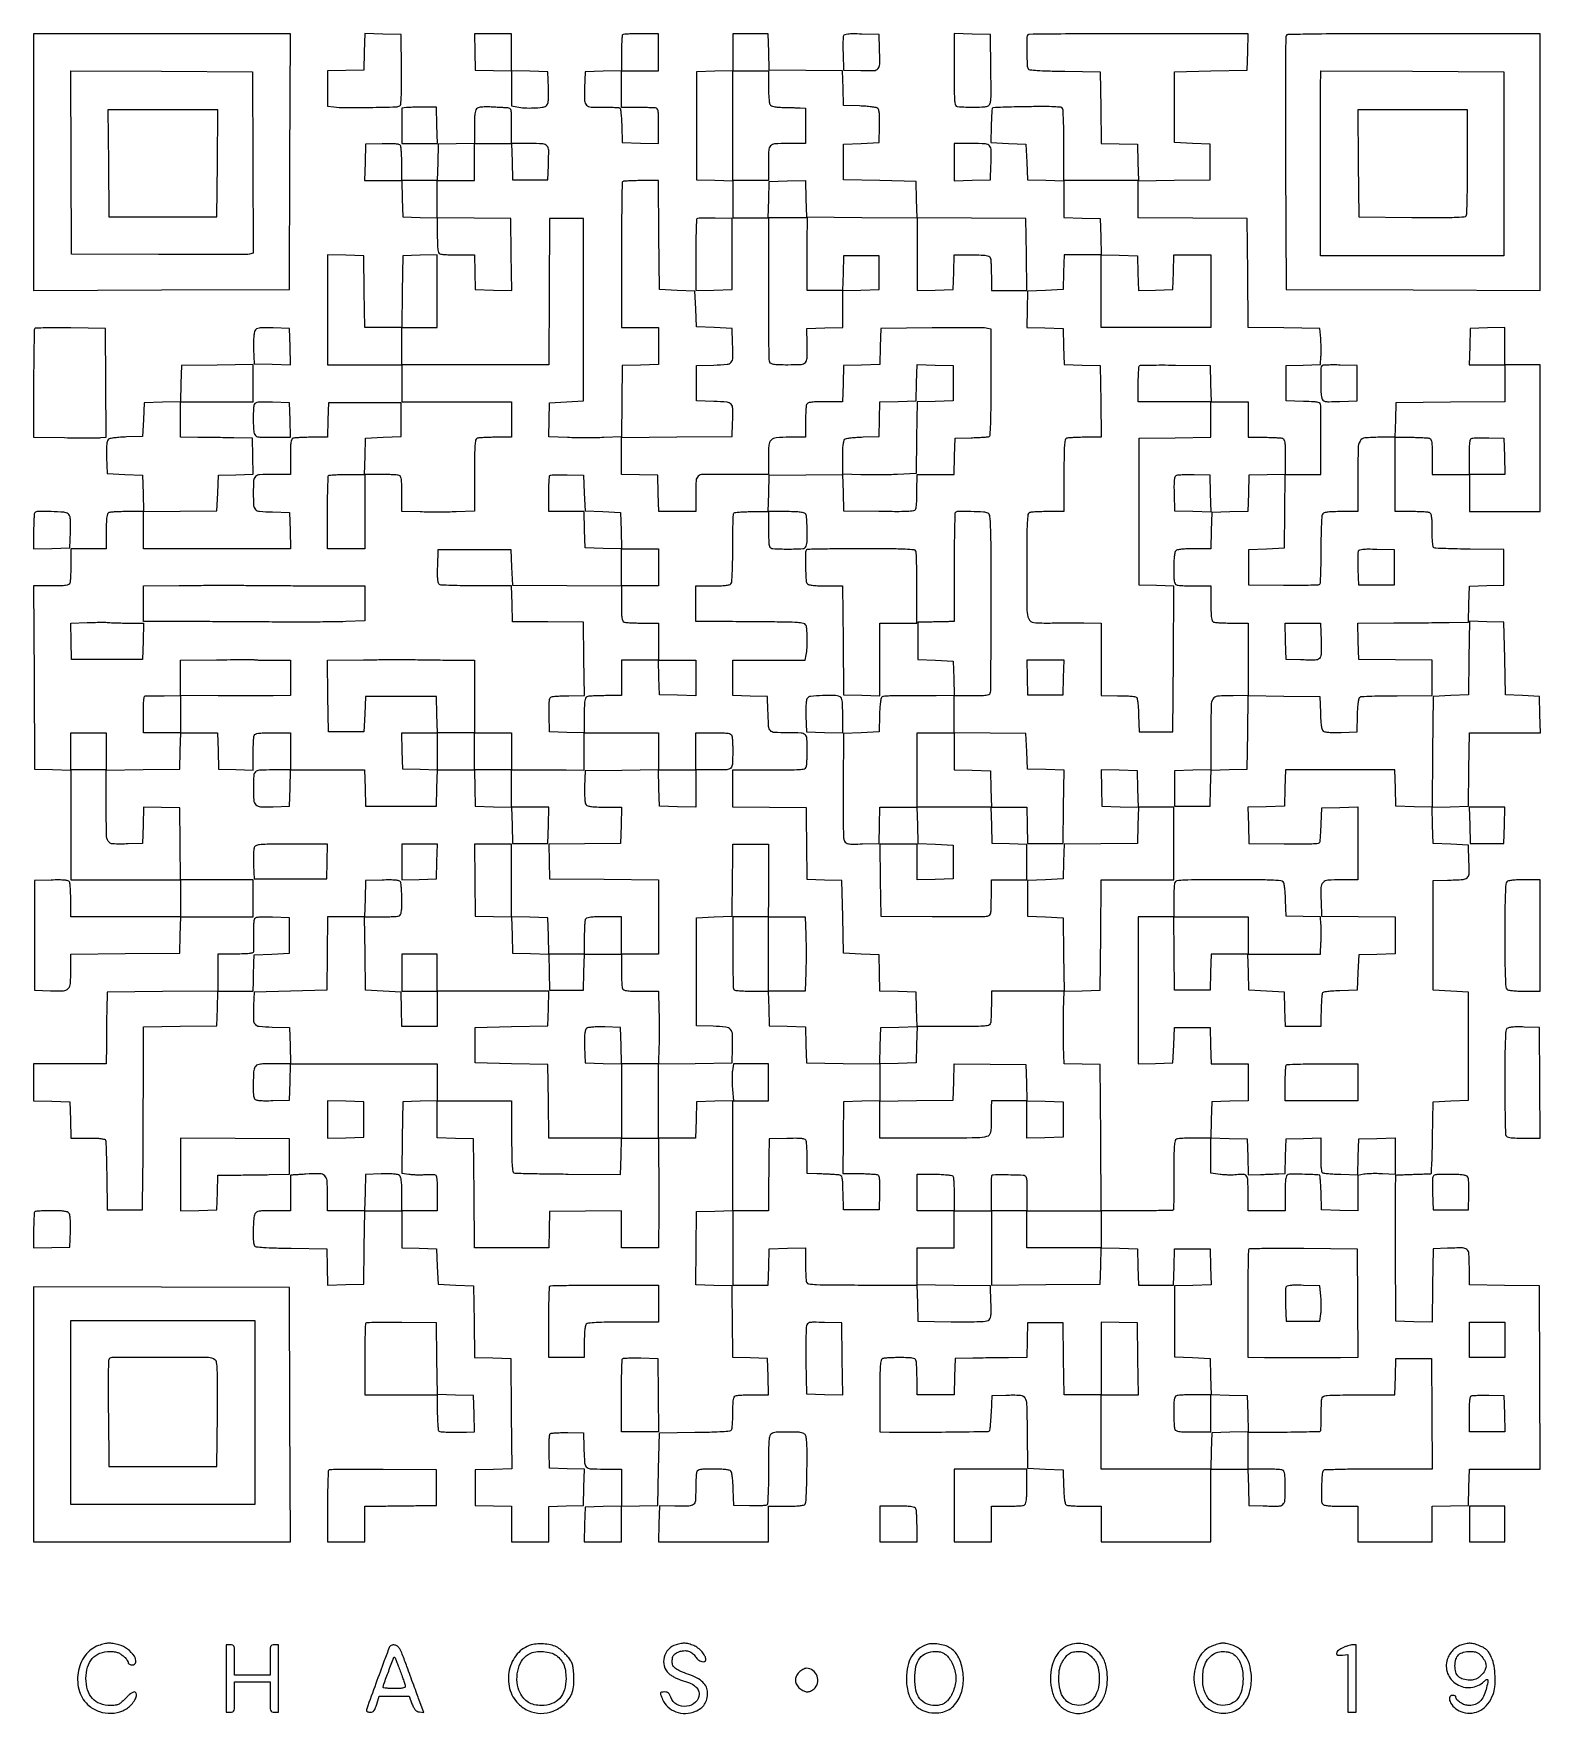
# Model space of a CAD drawing. Extents: x 179 to 1071, y 112 to 1107.
import ezdxf

# ---------------------------------------------------------------- set-up
doc = ezdxf.new("R2010")
doc.units = 0

msp = doc.modelspace()

# ---------------------------------------------------------------- linework, layer by layer
for points in [[(179, 1030.993714), (179, 954.987428), (254.75, 955.243714), (330.5, 955.5), (330.756286, 1031.25), (331.012572, 1107), (255.006286, 1107), (179, 1107)], [(223.235953, 1030.25), (223.5, 998.5), (255.5, 998.5), (287.5, 998.5), (287.764047, 1030.25), (288.028094, 1062), (255.5, 1062), (222.971906, 1062)], [(832.785365, 965.215407), (833.07073, 954.930815), (843.285365, 955.215407), (853.5, 955.5), (853.784983, 965.75), (854.069966, 976), (865.034983, 976), (876, 976), (876, 954.5), (876, 933), (843.5, 933), (811, 933), (811, 954.533832), (811, 976.067663), (821.75, 975.783832), (832.5, 975.5)], [(767.215017, 725.75), (767.5, 715.5), (778, 715.5), (788.5, 715.5), (788.784983, 725.75), (789.069966, 736), (778, 736), (766.930034, 736)], [(222, 682), (222, 671), (211.5, 671), (201, 671), (201, 682), (201, 693), (211.5, 693), (222, 693)], [(724, 682.033832), (724, 671.067663), (734.75, 670.783832), (745.5, 670.5), (745.783832, 659.75), (746.067663, 649), (724.033832, 649), (702, 649), (702, 671), (702, 693), (713, 693), (724, 693)], [(1029.216168, 638.25), (1029.5, 627.5), (1039.5, 627.5), (1049.5, 627.5), (1049.783832, 638.25), (1050.067663, 649), (1039.5, 649), (1028.932337, 649)], [(397, 616.465017), (397, 605.930034), (407.25, 606.215017), (417.5, 606.5), (417.784983, 616.75), (418.069966, 627), (407.534983, 627), (397, 627)], [(898, 573), (898, 562), (887.033832, 562), (876.067663, 562), (875.783832, 551.25), (875.5, 540.5), (865, 540.5), (854.5, 540.5), (854.230498, 562.25), (853.960995, 584), (875.980498, 584), (898, 584)], [(353, 464), (353, 452.932337), (363.75, 453.216168), (374.5, 453.5), (374.5, 464), (374.5, 474.5), (363.75, 474.783832), (353, 475.067663)], [(179, 289.506286), (179, 214), (255.006326, 214), (331.012652, 214), (330.756326, 289.25), (330.5, 364.5), (254.75, 364.756286), (179, 365.012572)], [(310, 290.5), (310, 236), (255.5, 236), (201, 236), (201, 290.5), (201, 345), (255.5, 345), (310, 345)], [(1050, 333.5), (1050, 323), (1039.5, 323), (1029, 323), (1029, 333.5), (1029, 344), (1039.5, 344), (1050, 344)], [(1029, 224.5), (1029, 214), (1039.5, 214), (1050, 214), (1050, 224.5), (1050, 235), (1039.5, 235), (1029, 235)]]:
    msp.add_lwpolyline(points, close=True)
for points in [[(374.784171, 1096.283485), (374.5, 1085.5), (363.75, 1085.216168), (353, 1084.932337), (353, 1074.554066), (353, 1064.175796), (356.75, 1063.658372, 0.034477), (363.223, 1063.216318, 0.003937), (377.867137, 1063.342473, 0.001436), (393.611568, 1063.647304, 0.138983), (395.737425, 1064.301245, 0.229866), (396.368419, 1065.343732, 0.011483), (396.65334, 1069.44004, 0.01165), (396.796463, 1075.613586, 0.002837), (396.737425, 1085.801245), (396.5, 1106.5), (385.784171, 1106.783485), (375.068343, 1107.06697)], [(440.216168, 1096.25), (440.5, 1085.5), (451.25, 1085.216168), (462, 1084.932337), (462, 1074.591168), (462, 1064.25), (465.125, 1063.625, 0.037488), (469.592323, 1063.075209, 0.021185), (475.051561, 1063.047099, 0.017199), (480.138263, 1063.411971, 0.132103), (482.349489, 1064.266285, 0.12965), (483.239248, 1065.363061, 0.072737), (483.714161, 1067.024103, 0.035003), (483.888454, 1069.774446, 0.005986), (483.790619, 1075.016285), (483.5, 1084.5), (472.75, 1084.783832), (462, 1085.067663), (462, 1096.033832), (462, 1107), (450.966168, 1107), (439.932337, 1107)], [(527.666667, 1106.333333, 0.178489), (527.399823, 1105.754766, 0.004541), (527.195833, 1102.837021, 0.009138), (527.048278, 1099.362473, 0.006042), (527, 1095.367165), (527, 1085.067663), (516.25, 1084.783832), (505.5, 1084.5), (505.214442, 1074.804214, 0.015955), (505.232971, 1067.285629, 0.192233), (506.375717, 1064.686342, 0.186006), (509.012785, 1063.54347, 0.014783), (516.762736, 1063.453705, -0.006781), (519.997158, 1063.467995, -0.009582), (522.876904, 1063.386453, -0.006205), (525.273406, 1063.242776, -0.120905), (525.973931, 1063.016111, -0.220733), (526.361799, 1062.427603, -0.007874), (526.728617, 1059.674913, -0.013217), (527.031825, 1056.326207, -0.008724), (527.211195, 1052.464966), (527.5, 1042.5), (538.25, 1042.216168), (549, 1041.932337), (549, 1052.466168, 0.004193), (548.948922, 1058.556767, 0.036614), (548.706181, 1061.247579, 0.108452), (548.179101, 1062.5702, 0.234282), (547.25, 1063.096324, 0.008621), (546.127491, 1063.138713, 0.000765), (543.296875, 1063.192425, 0.000999), (539.920286, 1063.244578, 0.000779), (536.25, 1063.288214), (527, 1063.383781), (527, 1074.191891), (527, 1085), (538, 1085), (549, 1085), (549, 1096), (549, 1107), (538.666667, 1107, 0.006022), (534.658388, 1106.951724, 0.009111), (531.172917, 1106.804167, 0.004516), (528.245497, 1106.600197, 0.178563)], [(593, 1096.033832), (593, 1085.067663), (582.25, 1084.783832), (571.5, 1084.5), (571.5, 1052.5), (571.5, 1020.5), (582.25, 1020.216168), (593, 1019.932337), (593, 1008.966168), (593, 998), (603.5, 998), (614, 998), (614.067715, 987.75, -0.001594), (614.087677, 981.910772, -0.0003), (614.083735, 971.239444, -0.000321), (614.06364, 958.772853, -0.000294), (614.027161, 945.93747, 0.001933), (614.032486, 933.718495, 0.002979), (614.140912, 923.150739, 0.000972), (614.306875, 914.013785, 0.086792), (614.566435, 912.68747, 0.189729), (615.373653, 911.805915, 0.075457), (616.966082, 911.306752, 0.033162), (619.820155, 911.058307, 0.005133), (625.5, 911, 0.013049), (633.435495, 911.207137, 0.196933), (635.881148, 912.361739, 0.181871), (636.914454, 914.941204, 0.010845), (636.910315, 923.475707), (636.710175, 932.5), (647.355088, 932.783832), (658, 933.067663), (658, 944), (658, 954.932337), (668.75, 955.216168), (679.5, 955.5), (679.5, 965.5), (679.5, 975.5), (669, 975.5), (658.5, 975.5), (658.215017, 965.25), (657.930034, 955), (647.465017, 955), (637, 955), (636.898184, 962.25, -0.003141), (636.869181, 965.987191, -0.000998), (636.872065, 971.55625, -0.000996), (636.900037, 977.762605, -0.00111), (636.952241, 983.75), (637.108113, 998), (625.520225, 998), (613.932337, 998), (614.216168, 1008.75), (614.5, 1019.5), (625.215829, 1019.783485), (635.931657, 1020.06697), (636.215829, 1009.283485), (636.5, 998.5), (669.25, 998.236336), (702, 997.972671), (702, 976.452504), (702, 954.932337), (712.75, 955.216168), (723.5, 955.5), (723.784983, 965.75), (724.069966, 976), (734.427994, 976, -0.005378), (739.974376, 975.940347, -0.030449), (742.919218, 975.697172, -0.063222), (744.602756, 975.232062, -0.204941), (745.393011, 974.418213, -0.070946), (745.631778, 973.373807, -0.006338), (745.821697, 970.68135, -0.008159), (745.955669, 967.449196, -0.006277), (746, 963.918213), (746, 955), (756.519888, 955), (767.039775, 955), (766.769888, 976.25), (766.5, 997.5), (734.283692, 997.763809), (702.067383, 998.027617), (701.783692, 1008.763809), (701.5, 1019.5), (680, 1020), (658.5, 1020.5), (658.5, 1031), (658.5, 1041.5), (669, 1042), (679.5, 1042.5), (679.784391, 1052.099013, 0.007277), (679.854647, 1056.762447, 0.02466), (679.706214, 1059.801719, 0.036405), (679.360369, 1061.805803, 0.159945), (678.730267, 1062.808896, 0.130478), (677.755874, 1063.259591, 0.01114), (675.010214, 1063.678669, 0.01414), (671.661415, 1064.01774, 0.010482), (667.945876, 1064.209882), (658.5, 1064.5), (658.215231, 1074.730595), (657.930462, 1084.961189), (636.215231, 1085.230595), (614.5, 1085.5), (614.216168, 1096.25), (613.932337, 1107), (603.466168, 1107), (593, 1107)], [(658.442274, 1105.710164, 0.081166), (658.248144, 1104.773814, 0.005233), (658.158783, 1101.980936, 0.007531), (658.137174, 1098.634259, 0.005535), (658.210159, 1094.924983), (658.5, 1085.5), (668.722245, 1085.215323, 0.013848), (676.5543, 1085.214168, 0.210395), (678.951391, 1086.349379, 0.179386), (679.934656, 1088.971409, 0.009619), (679.795054, 1098), (679.5, 1106.5), (669.232115, 1106.785181, 0.005823), (664.049899, 1106.868732, 0.025951), (661.012272, 1106.724596, 0.043922), (659.172333, 1106.376284, 0.236652)], [(724, 1085.533832, 0.001691), (724.043926, 1072.546637, 0.018446), (724.272031, 1067.324402, 0.049098), (724.750304, 1064.675899, 0.31203), (725.75, 1063.852311, 0.013525), (730.979913, 1063.553114, 0.011149), (736.567286, 1063.509527, 0.008725), (741.570189, 1063.669407, 0.076404), (743.737671, 1064.113085, 0.190549), (745.04047, 1065.281335, 0.092995), (745.662475, 1067.462854, 0.024529), (745.8564, 1071.943931, 0.00141), (745.737671, 1085.720562), (745.5, 1106.5), (734.75, 1106.783832), (724, 1107.067663)], [(767.666667, 1106.333333, 0.196619), (767.038788, 1104.836225, 0.004011), (767.032074, 1096.51355, 0.005164), (767.1753, 1088.350046, 0.135334), (767.811407, 1086.270909, 0.228384), (768.821704, 1085.64341, 0.009456), (773.179757, 1085.259718, 0.01097), (779.538324, 1084.960859, 0.003025), (789.546095, 1084.770909), (810.5, 1084.5), (810.76979, 1063.283631), (811.03958, 1042.067262), (821.76979, 1041.783631), (832.5, 1041.5), (832.783832, 1030.75), (833.067663, 1020), (811.033832, 1020), (789, 1020), (788.984687, 1040.75, 0.003607), (788.920716, 1048.793847, 0.005495), (788.738034, 1055.776224, 0.002208), (788.490012, 1061.740081, 0.130638), (788.166521, 1062.764805, 0.230055), (787.114938, 1063.413831, 0.013369), (783.243387, 1063.700794, 0.012399), (777.297674, 1063.834323, 0.002845), (767.254016, 1063.753654, 0.002335), (759.50814, 1063.611175, 0.003747), (752.902074, 1063.409259, 0.000807), (747.116252, 1063.179651, 0.188206), (746.635424, 1062.968758, 0.178305), (746.425523, 1062.514077, 0.002925), (746.215982, 1059.67772, 0.007192), (746.037309, 1056.341686, 0.004664), (745.922218, 1052.479908), (745.717953, 1042.5), (756.108976, 1042), (766.5, 1041.5), (767, 1031), (767.5, 1020.5), (778.25, 1020.216168), (789, 1019.932337), (789, 1009), (789, 998.067663), (799.75, 997.783832), (810.5, 997.5), (810.783832, 986.75), (811.067663, 976), (800.068815, 976), (789.069966, 976), (788.784983, 965.75), (788.5, 955.5), (778, 955), (767.5, 954.5), (767.216515, 943.784171), (766.93303, 933.068343), (777.716515, 932.784171), (788.5, 932.5), (788.783492, 921.783492), (789.066984, 911.066984), (799.783492, 910.783492), (810.5, 910.5), (810.769888, 889.25), (811.039775, 868), (801.601675, 868, 0.005938), (797.871491, 867.955696, 0.007818), (794.471367, 867.821697, 0.005899), (791.638569, 867.632119, 0.072071), (790.581787, 867.393011, 0.258697), (789.696146, 866.337463, 0.030015), (789.275578, 863.164693, 0.015901), (789.049566, 857.514173, 0.002045), (789, 845.393011), (789, 824), (779.581787, 824, 0.005951), (775.859224, 823.955695, 0.007831), (772.465525, 823.821697, 0.005915), (769.638111, 823.632106, 0.07203), (768.581787, 823.393011, 0.278841), (767.65579, 822.201159, 0.016982), (767.267194, 817.512611, 0.010915), (767.046587, 809.315002, 0.001269), (767, 790.960399, 0.002036), (767.103823, 765.46148, 0.097694), (768.132035, 760.46395, 0.280771), (771.131584, 758.296777, 0.025071), (780.835316, 758.024138, -0.002771), (785.275075, 758.097406, -0.001554), (790.671937, 758.139779, -0.00155), (796.12439, 758.148737, -0.002528), (800.75, 758.118604), (811, 758), (811, 736.5), (811, 715), (820.75, 714.984687, -0.007309), (824.573123, 714.922789, -0.010173), (827.991726, 714.747767, -0.006962), (830.827893, 714.504905, -0.117226), (831.711195, 714.199653, -0.199883), (832.262532, 713.411, -0.01918), (832.684251, 711.055937, -0.019108), (833.012968, 707.800174, -0.00836), (833.211195, 703.464966), (833.5, 693.5), (843.5, 693.5), (853.5, 693.5), (853.760596, 736.7149), (854.021193, 779.9298), (843.760596, 780.2149), (833.5, 780.5), (833.5, 824), (833.5, 867.5), (854.75, 867.769888), (876, 868.039775), (876, 878.519888), (876, 889), (887, 889), (898, 889), (898, 878.5), (898, 868), (907.418213, 868, -0.005951), (911.140776, 867.955695, -0.007831), (914.534475, 867.821697, -0.005915), (917.361889, 867.632106, -0.07203), (918.418213, 867.393011, -0.20495), (919.232073, 866.602718, -0.063217), (919.697178, 864.919034, -0.030446), (919.940349, 861.973908, -0.005377), (920, 856.426843), (920, 846.067663), (909.25, 845.783832), (898.5, 845.5), (898.216508, 834.783492), (897.933016, 824.066984), (887.216508, 823.783492), (876.5, 823.5), (876.216168, 812.75), (875.932337, 802), (866.166168, 802, 0.008739), (861.911233, 801.925628, 0.018512), (858.623182, 801.688563, 0.01939), (856.199046, 801.32772, 0.150842), (855.2, 800.8, 0.148618), (854.678473, 799.822996, 0.020076), (854.315267, 797.500056, 0.019202), (854.075751, 794.37742, 0.009539), (854, 790.406989, 0.006405), (854.062206, 785.550838, 0.033615), (854.309523, 782.894083, 0.068495), (854.779618, 781.357006, 0.195123), (855.581787, 780.606989, 0.07203), (856.638111, 780.367894, 0.005915), (859.465525, 780.178303, 0.007831), (862.859224, 780.044305, 0.005951), (866.581787, 780), (876, 780), (876, 769.606989, 0.005351), (876.059586, 764.039857, 0.030363), (876.30265, 761.086379, 0.063068), (876.76761, 759.398405, 0.205218), (877.581787, 758.606989, 0.07203), (878.638111, 758.367894, 0.005915), (881.465525, 758.178303, 0.007831), (884.859224, 758.044305, 0.005951), (888.581787, 758), (898, 758), (898, 736.5), (898, 715), (889.25, 714.986345, 0.016214), (879.830076, 714.666079, 0.248301), (877.149665, 713.010995, 0.129915), (876.119214, 709.323387, 0.003526), (876, 692.4172), (876, 671.067663), (865.25, 670.783832), (854.5, 670.5), (854.5, 660), (854.5, 649.5), (865, 649.5), (875.5, 649.5), (875.783492, 660.216508), (876.066984, 670.933016), (886.783492, 671.216508), (897.5, 671.5), (897.769558, 693.269831), (898.039115, 715.039662), (919.269558, 714.769831), (940.5, 714.5), (940.785086, 704.843326, 0.008399), (940.990567, 700.409522, 0.02215), (941.331287, 697.249332, 0.027795), (941.792893, 695.05425, 0.155031), (942.434371, 694.054467, 0.135457), (943.492201, 693.577687, 0.018909), (945.900196, 693.296226, 0.018158), (949.107454, 693.160695, 0.009201), (953.149285, 693.211141), (962.5, 693.5), (962.788805, 703.464966, -0.00836), (962.987032, 707.800174, -0.019108), (963.315749, 711.055937, -0.01918), (963.737468, 713.411, -0.199883), (964.288805, 714.199653, -0.131294), (965.274703, 714.510062, -0.002049), (971.239524, 714.747767, -0.005289), (978.209892, 714.923129, -0.003459), (986.25, 714.984687), (1007, 715), (1007, 725.480498), (1007, 735.960995), (985.25, 736.230498), (963.5, 736.5), (963.216168, 747.25), (962.932337, 758), (984.216168, 758.094864, 0.000424), (993.208075, 758.142558, 0.000369), (1002.625999, 758.207433, 0.000371), (1011.146669, 758.278726, 0.001095), (1017, 758.344864), (1028.5, 758.5), (1028.783481, 769.215387), (1029.066961, 779.930773), (1039.283481, 780.215387), (1049.5, 780.5), (1049.5, 791), (1049.5, 801.5), (1029.5, 801.741775, -0.002154), (1021.744698, 801.868946, -0.003275), (1015.007812, 802.052601, -0.001222), (1009.218176, 802.262557, -0.081616), (1008.25, 802.460391, -0.247216), (1007.657878, 803.133262, -0.029342), (1007.2935, 805.155516, -0.022816), (1007.065687, 808.229234, -0.00709), (1007, 812.861626, 0.005722), (1006.939469, 818.150909, 0.031559), (1006.694864, 820.988639, 0.065159), (1006.227896, 822.617372, 0.201419), (1005.418213, 823.393011, 0.07203), (1004.361889, 823.632106, 0.005915), (1001.534475, 823.821697, 0.007831), (998.140776, 823.955695, 0.005951), (994.418213, 824), (985, 824), (985, 846), (985, 868), (994.418213, 868, -0.005951), (998.140776, 867.955695, -0.007831), (1001.534475, 867.821697, -0.005915), (1004.361889, 867.632106, -0.07203), (1005.418213, 867.393011, -0.205218), (1006.23239, 866.601595, -0.063068), (1006.69735, 864.913621, -0.030363), (1006.940414, 861.960143, -0.005351), (1007, 856.393011), (1007, 846), (1018, 846), (1029, 846), (1029, 835), (1029, 824), (1050, 824), (1071, 824), (1071, 867.5), (1071, 911), (1060.5, 911), (1050, 911), (1050, 922.034983), (1050, 933.069966), (1039.75, 932.784983), (1029.5, 932.5), (1029.216168, 921.75), (1028.932337, 911), (1039.466168, 911), (1050, 911), (1050, 900.013853), (1050, 889.027706), (1017.75, 888.763853), (985.5, 888.5), (985.215017, 878.25), (984.930034, 868), (975.899275, 868, 0.022938), (967.149841, 867.598403, 0.246993), (964.271701, 865.729031, 0.123797), (963.147756, 861.573233, 0.004448), (963, 844.964816), (963, 824), (953.122445, 824, 0.007886), (948.595879, 823.928606, 0.021142), (945.38206, 823.69093, 0.025799), (943.148785, 823.312894, 0.166206), (942.186416, 822.724617, 0.156427), (941.712353, 821.545887, 0.005403), (941.405225, 816.537051, 0.008577), (941.189285, 810.05126, 0.003921), (941.119073, 801.579719, -0.004121), (941.052357, 793.900549, -0.006429), (940.855373, 787.289438, -0.002308), (940.587656, 781.629055, -0.185464), (940.233827, 780.833827, -0.189234), (939.43629, 780.485909, -0.002228), (933.613948, 780.294573, -0.006355), (926.822343, 780.18805, -0.004063), (918.928725, 780.228725), (898.5, 780.5), (898.5, 791), (898.5, 801.5), (909, 802), (919.5, 802.5), (919.769502, 824.25), (920.039005, 846), (930.519502, 846), (941, 846), (941.082808, 849.75, 0.004917), (941.154917, 855.638656, 0.000538), (941.172975, 869.168479, 0.000332), (941.167277, 883.208886, 0.01015), (941.092346, 886.715017, 0.15545), (940.637739, 887.96004, 0.170394), (939.561928, 888.656789, 0.048719), (937.207802, 888.988092, 0.003665), (930.75, 889.215017), (920.5, 889.5), (920.5, 900), (920.5, 910.5), (930.655776, 910.783943), (940.811552, 911.067886), (941.155776, 915.783943, 0.014722), (941.252807, 918.017277, 0.007129), (941.252009, 920.877158, 0.007063), (941.166538, 923.858511, 0.010089), (941, 926.5), (940.5, 932.5), (919.263827, 932.769847), (898.027654, 933.039695), (897.763827, 965.269847), (897.5, 997.5), (865.25, 997.763853), (833, 998.027706), (833, 1008.993965), (833, 1019.960225), (854.25, 1020.230112), (875.5, 1020.5), (875.5, 1031), (875.5, 1041.5), (865, 1042), (854.5, 1042.5), (854.5, 1063.5), (854.5, 1084.5), (876, 1085), (897.5, 1085.5), (897.783832, 1096.25), (898.067663, 1107), (833.200498, 1107, 0.000962), (808.281625, 1106.952032, 0.001581), (787.19223, 1106.804167, 0.000143), (768.316895, 1106.606768, 0.196122)], [(920.460009, 1105.75, 0.090591), (920.266358, 1104.709509, 0.000109), (920.198937, 1082.982812, 0.000984), (920.176611, 1058.652573, 0.000605), (920.241394, 1030), (920.5, 955.5), (995.75, 955.243674), (1071, 954.987348), (1071, 1030.993674), (1071, 1107), (995.968615, 1107, 0.000668), (957.448289, 1106.948566, 0.003471), (936.19131, 1106.744245, 0.001205), (921.475143, 1106.465155, 0.305157)], [(308.758677, 1030.77123), (309.017354, 977.04246), (306.758677, 976.494347, -0.057902), (304.987826, 976.276519, -0.000418), (290.035361, 976.188577, -0.001589), (272.903102, 976.156579, -0.001017), (253, 976.223117), (201.5, 976.5), (201.241383, 1030.758691), (200.982767, 1085.017383), (254.741383, 1084.758691), (308.5, 1084.5)], [(614.015313, 1075.75, 0.009451), (614.090404, 1072.09785, 0.012485), (614.30469, 1068.776562, 0.009927), (614.605456, 1066.034565, 0.109093), (614.978924, 1065, 0.149271), (615.793433, 1064.298938, 0.051564), (617.287593, 1063.818187, 0.034787), (619.507799, 1063.508233, 0.012338), (622.713611, 1063.365514, -0.000661), (625.550179, 1063.30555, -0.000611), (628.461186, 1063.236601, -0.00061), (631.0528, 1063.168883, -0.002046), (632.75, 1063.115514), (636, 1063), (636, 1052.5), (636, 1042), (625.616631, 1042, 0.013409), (617.681693, 1041.787158, 0.202173), (615.25129, 1040.605326, 0.171913), (614.196811, 1037.955456, 0.009167), (614.013655, 1028.75), (614, 1020), (603.5, 1020), (593, 1020), (592.933333, 1030, -0.000621), (592.907731, 1034.720472, -0.000304), (592.88625, 1040.734375, -0.000302), (592.871506, 1046.984657, -0.000439), (592.866667, 1052.5, -0.000439), (592.871506, 1058.015343, -0.000302), (592.88625, 1064.265625, -0.000304), (592.907731, 1070.279528, -0.000621), (592.933333, 1075), (593, 1085), (603.5, 1085), (614, 1085)], [(1049.5, 1030), (1049.5, 975.5), (995.211905, 975.5), (940.92381, 975.5), (940.942857, 1025.75, -0.000032), (940.951538, 1045.331386, -0.000047), (940.961905, 1062.563467, -0.000022), (940.972765, 1077.239555, -0.00086), (940.980952, 1080.508612), (941, 1085.017225), (995.25, 1084.758612), (1049.5, 1084.5)], [(441.75, 1062.945838, 0.148066), (440.839263, 1061.945186, 0.071643), (440.320469, 1060.276069, 0.033867), (440.062414, 1057.435691, 0.005724), (440, 1051.984142), (440, 1042.067663), (429.25, 1041.783832), (418.5, 1041.5), (418.216168, 1030.75), (417.932337, 1020), (407.466168, 1020), (397, 1020), (396.984687, 1029.75, 0.007755), (396.919286, 1033.578609, 0.010675), (396.733781, 1037.014355, 0.007585), (396.475649, 1039.860149, 0.115445), (396.152042, 1040.788231, 0.19692), (395.294865, 1041.395734, 0.033714), (393.282937, 1041.721018, 0.023663), (390.195195, 1041.861823, 0.006827), (385.417355, 1041.788231), (375.5, 1041.5), (375.216168, 1030.75), (374.932337, 1020), (385.932337, 1020), (396.932337, 1020), (397.216168, 1009.25), (397.5, 998.5), (407.75, 998.215017), (418, 997.930034), (418, 987.572006, 0.005378), (418.059653, 982.025624, 0.030449), (418.302828, 979.080782, 0.063222), (418.767938, 977.397244, 0.204941), (419.581787, 976.606989, 0.071958), (420.637304, 976.367916, 0.005943), (423.455249, 976.178303, 0.007853), (426.837646, 976.044307, 0.005972), (430.546804, 976), (439.930034, 976), (440.215017, 965.75), (440.5, 955.5), (451.269987, 955.215966), (462.039973, 954.931931), (461.769987, 976.215966), (461.5, 997.5), (439.75, 997.769502), (418, 998.039005), (418, 1009.019502), (418, 1020), (429, 1020), (440, 1020), (440, 1031), (440, 1042), (450.966168, 1042), (461.932337, 1042), (462.216168, 1031.25), (462.5, 1020.5), (473, 1020.5), (483.5, 1020.5), (483.795054, 1029, 0.009927), (483.928151, 1037.965089, 0.179688), (482.933469, 1040.602972, 0.203196), (480.50249, 1041.788355, 0.01319), (472.480948, 1042), (462, 1042), (462, 1052.5, 0.003266), (461.95589, 1059.253197, 0.049239), (461.694914, 1061.584891, 0.184661), (461.01728, 1062.630394, 0.151713), (459.75, 1063.063607, -0.005326), (458.465366, 1063.113622, -0.000988), (456.104688, 1063.235406, -0.00106), (453.344952, 1063.389113, -0.000967), (450.5, 1063.559135, 0.014643), (447.660151, 1063.65101, 0.01826), (445.02239, 1063.562717, 0.017653), (442.845309, 1063.332667, 0.099786)], [(399.75, 1063.211311), (397, 1062.867155), (397, 1052.433578), (397, 1042), (407.533832, 1042), (418.067663, 1042), (417.783832, 1052.75), (417.5, 1063.5), (410, 1063.527733, 0.004233), (406.926952, 1063.513077, 0.004406), (403.895312, 1063.446224, 0.004245), (401.275214, 1063.343066, 0.019167)], [(963.235953, 1030.25), (963.5, 998.5), (994.93202, 998.235498, 0.001697), (1010.901959, 998.155315, 0.00816), (1019.995146, 998.288929, 0.006635), (1026.009704, 998.555446, 0.241447), (1027.166708, 999.235498, 0.134731), (1027.492293, 1000.296498, 0.001088), (1027.738089, 1009.161365, 0.003824), (1027.920853, 1019.372002, 0.002438), (1027.984687, 1031.25), (1028, 1062), (995.485953, 1062), (962.971906, 1062)], [(724, 1030.966168), (724, 1019.932337), (734.75, 1020.216168), (745.5, 1020.5), (745.795054, 1029, 0.009927), (745.928151, 1037.965089, 0.179688), (744.933469, 1040.602972, 0.203196), (742.50249, 1041.788355, 0.01319), (734.480948, 1042), (724, 1042)], [(527.678283, 1019.344949, 0.194675), (527.41032, 1018.712668, 0.00031), (527.215429, 1006.296616, 0.002333), (527.069924, 992.318633, 0.001431), (527.022469, 975.844949), (527.021706, 933), (538.010853, 933), (549, 933), (549, 922.033832), (549, 911.067663), (538.25, 910.783832), (527.5, 910.5), (527.230376, 889.340461), (526.960751, 868.180922), (516.550909, 867.840461, -0.005236), (511.764423, 867.734082, -0.002925), (505.937003, 867.699703, -0.002917), (500.043603, 867.733788, -0.004734), (495.036537, 867.839378), (483.932007, 868.178757), (484.216004, 878.339378), (484.5, 888.5), (494.5, 889), (504.5, 889.5), (504.5, 943.5), (504.5, 997.5), (494.5, 997.5), (484.5, 997.5), (484.239377, 954.25), (483.978755, 911), (440.489377, 911), (397, 911), (397, 922), (397, 933), (407.5, 933), (418, 933), (418, 954.534983), (418, 976.069966), (407.75, 975.784983), (397.5, 975.5), (397.230112, 954.25), (396.960225, 933), (386, 933), (375.039775, 933), (374.769888, 954.25), (374.5, 975.5), (363.75, 975.783832), (353, 976.067663), (353, 943.533832), (353, 911), (375, 911), (397, 911), (397, 900), (397, 889), (429.5, 889), (462, 889), (462, 878.5), (462, 868), (452.581787, 868, 0.005951), (448.859224, 867.955695, 0.007831), (445.465525, 867.821697, 0.005915), (442.638111, 867.632106, 0.07203), (441.581787, 867.393011, 0.258447), (440.696569, 866.338973, 0.030177), (440.275684, 863.178717, 0.015962), (440.049604, 857.54982, 0.002055), (440, 845.481487), (440, 824.176952), (429.25, 823.838476, -0.004781), (424.356225, 823.731219, -0.002807), (418.5, 823.691764, -0.002807), (412.643771, 823.718069, -0.004782), (407.75, 823.814338), (397, 824.128677), (397, 834.457349, 0.0054), (396.94029, 839.98632, 0.030522), (396.697022, 842.923915, 0.063352), (396.231786, 844.603732, 0.204707), (395.418213, 845.393011, 0.0721), (394.361111, 845.632128, 0.005887), (391.524537, 845.821697, 0.007809), (388.119908, 845.955696, 0.00593), (384.384381, 846), (374.932337, 846), (375.216168, 856.75), (375.5, 867.5), (386, 868), (396.5, 868.5), (396.5, 878.5), (396.5, 888.5), (375, 888.5), (353.5, 888.5), (353.215017, 878.25), (352.930034, 868), (343.546804, 868, 0.005972), (339.837646, 867.955693, 0.007853), (336.455249, 867.821697, 0.005943), (333.637304, 867.632084, 0.071958), (332.581787, 867.393011, 0.205218), (331.76761, 866.601595, 0.063068), (331.30265, 864.913621, 0.030363), (331.059586, 861.960143, 0.005351), (331, 856.393011), (331, 846), (320.616631, 846, 0.011737), (312.771617, 845.815814, 0.179999), (310.322049, 844.771099, 0.191575), (309.228611, 842.405154, 0.013589), (309.027309, 835, 0.013753), (309.228444, 827.688945, 0.185965), (310.305544, 825.294644, 0.177597), (312.731687, 824.18548, 0.012326), (320.357794, 823.783793), (330.5, 823.5), (330.783832, 812.75), (331.067663, 802), (287.533832, 802), (244, 802), (244, 812.980498), (244, 823.960995), (265.75, 824.230498), (287.5, 824.5), (288, 835), (288.5, 845.5), (298.783473, 845.785353), (309.066946, 846.070705), (308.783473, 856.785353), (308.5, 867.5), (297.5, 867.677892, 0.000681), (292.544418, 867.751286, 0.000421), (286.720312, 867.82471, 0.000422), (280.967405, 867.887533, 0.00076), (276.25, 867.927892), (266, 868), (266, 878.5), (266, 889), (287.5, 889), (309, 889), (309, 900.019888), (309, 911.039775), (287.75, 910.769888), (266.5, 910.5), (266.216508, 899.783492), (265.933016, 889.066984), (255.216508, 888.783492), (244.5, 888.5), (244, 878.5), (243.5, 868.5), (234.054124, 868.209882, 0.010482), (230.338585, 868.01774, 0.01414), (226.989786, 867.678669, 0.01114), (224.244126, 867.259591, 0.130478), (223.269733, 866.808896, 0.159945), (222.639631, 865.805803, 0.036405), (222.293786, 863.801719, 0.02466), (222.145353, 860.762447, 0.007277), (222.215609, 856.099013), (222.5, 846.5), (233, 846), (243.5, 845.5), (243.783832, 834.75), (244.067663, 824), (234.615619, 824, 0.00593), (230.880092, 823.955696, 0.007809), (227.475463, 823.821697, 0.005887), (224.638889, 823.632128, 0.0721), (223.581787, 823.393011, 0.205218), (222.76761, 822.601595, 0.063068), (222.30265, 820.913621, 0.030363), (222.059586, 817.960143, 0.005351), (222, 812.393011), (222, 802), (211.5, 802), (201, 802), (201, 792.581787, -0.005951), (200.955695, 788.859224, -0.007831), (200.821697, 785.465525, -0.005915), (200.632106, 782.638111, -0.07203), (200.393011, 781.581787, -0.205286), (199.601309, 780.76753, -0.06303), (197.912243, 780.302607, -0.030342), (194.956639, 780.059569, -0.005345), (189.384399, 780), (178.982775, 780), (179.241388, 725.75), (179.5, 671.5), (190.25, 671.216168), (201, 670.932337), (201, 638.466168), (201, 606), (233.5, 606), (266, 606), (266, 595), (266, 584), (233.5, 584), (201, 584), (200.984687, 593.75, 0.007755), (200.919286, 597.578609, 0.010675), (200.733781, 601.014355, 0.007585), (200.475649, 603.860149, 0.115445), (200.152042, 604.788231, 0.19692), (199.294865, 605.395734, 0.033714), (197.282937, 605.721018, 0.023663), (194.195195, 605.861823, 0.006827), (189.417355, 605.788231), (179.5, 605.5), (179.5, 573), (179.5, 540.5), (188.983715, 540.209381, 0.018991), (196.60911, 540.265374, 0.191936), (199.446601, 541.54814, 0.177723), (200.740109, 544.48256, 0.015853), (201, 552.677277), (201, 561.972294), (233.25, 562.236147), (265.5, 562.5), (265.783832, 573.25), (266.067663, 584), (287.533832, 584), (309, 584), (309, 595), (309, 606), (287.519888, 606), (266.039775, 606), (265.769888, 627.25), (265.5, 648.5), (254.784171, 648.783485), (244.068343, 649.06697), (243.784171, 638.283485), (243.5, 627.5), (235, 627.204946, -0.017362), (225.813729, 627.20515, -0.257514), (223.146581, 628.799639, -0.129198), (222.118616, 632.500584, -0.003489), (222, 649.49955), (222, 670.960995), (243.75, 671.230498), (265.5, 671.5), (265.783832, 682.25), (266.067663, 693), (277, 693), (287.932337, 693), (288.216168, 682.25), (288.5, 671.5), (298.75, 671.215017), (309, 670.930034), (309, 680.383229, -0.005929), (309.044304, 684.119197, -0.007809), (309.178303, 687.524199, -0.005887), (309.367871, 690.361085, -0.072102), (309.606989, 691.418213, -0.205218), (310.398405, 692.23239, -0.063068), (312.086379, 692.69735, -0.030363), (315.039857, 692.940414, -0.005351), (320.606989, 693), (331, 693), (331, 682), (331, 671), (320.567388, 671, 0.010141), (312.629976, 670.838993, 0.181131), (310.316098, 669.863591, 0.192925), (309.285712, 667.630531, 0.011758), (309.078667, 660.139059, 0.018913), (309.318642, 653.022322, 0.189525), (310.578675, 650.387917, 0.180021), (313.329339, 649.244924, 0.016762), (320.804214, 649.214442), (330.5, 649.5), (330.783832, 660.25), (331.067663, 671), (353, 671), (374.932337, 671), (375.216168, 660.25), (375.5, 649.5), (396.5, 649.5), (417.5, 649.5), (417.783832, 660.25), (418.067663, 671), (429, 671), (439.932337, 671), (440.216168, 660.25), (440.5, 649.5), (451.216508, 649.216508), (461.933016, 648.933016), (462.216508, 638.216508), (462.5, 627.5), (473, 627.5), (483.5, 627.5), (483.783832, 638.25), (484.067663, 649), (473.033832, 649), (462, 649), (462, 660), (462, 671), (472.75, 671.058431, -0.001254), (477.643721, 671.072759, -0.000736), (483.5, 671.066605, -0.000736), (489.356276, 671.043219, -0.001254), (494.25, 671.004205), (505, 670.891548), (505, 681.945774), (505, 693), (527, 693), (549, 693), (549, 682.019502), (549, 671.039005), (527.25, 670.769502), (505.5, 670.5), (505.211141, 661.149285, 0.009044), (505.15859, 657.042317, 0.018924), (505.296386, 653.849829, 0.020746), (505.587315, 651.486141, 0.132968), (506.083586, 650.399285, 0.154252), (507.125723, 649.728393, 0.03506), (509.212082, 649.314587, 0.024123), (512.362019, 649.070076, 0.007308), (517.156276, 649), (527.067663, 649), (526.783832, 638.25), (526.5, 627.5), (505.215238, 627.230011), (483.930475, 626.960022), (484.215238, 616.730011), (484.5, 606.5), (516.75, 606.236147), (549, 605.972294), (549, 583.986147), (549, 562), (538, 562), (527, 562), (527, 573), (527, 584), (516.606989, 584, 0.005351), (511.039857, 583.940414, 0.030363), (508.086379, 583.69735, 0.063068), (506.398405, 583.23239, 0.205218), (505.606989, 582.418213, 0.07203), (505.367894, 581.361889, 0.005915), (505.178303, 578.534475, 0.007831), (505.044305, 575.140776, 0.005951), (505, 571.418213), (505, 562), (494.533832, 562), (484.067663, 562), (483.783832, 572.75), (483.5, 583.5), (472.75, 583.783832), (462, 584.067663), (462, 605.533832), (462, 627), (450.980112, 627), (439.960225, 627), (440.230112, 605.75), (440.5, 584.5), (451.216508, 584.216508), (461.933016, 583.933016), (462.216508, 573.216508), (462.5, 562.5), (473.216508, 562.216508), (483.933016, 561.933016), (484.216508, 551.216508), (484.5, 540.5), (494.5, 540.5), (504.5, 540.5), (504.783832, 551.25), (505.067663, 562), (516.033832, 562), (527, 562), (527, 552.581787, 0.005951), (527.044305, 548.859224, 0.007831), (527.178303, 545.465525, 0.005915), (527.367894, 542.638111, 0.07203), (527.606989, 541.581787, 0.204723), (528.396333, 540.768196, 0.063344), (530.076398, 540.302968, 0.030517), (533.014475, 540.059706, 0.005398), (538.544605, 540), (548.875232, 540), (549.187616, 528.75, -0.004056), (549.286888, 523.698016, -0.002552), (549.324862, 517.79375, -0.002561), (549.302819, 511.984411, -0.004692), (549.216168, 507.25), (548.932337, 497), (538, 497), (527.067663, 497), (526.783832, 507.75), (526.5, 518.5), (517.149285, 518.788859, 0.008898), (512.980927, 518.843411, 0.019663), (509.802758, 518.703385, 0.02258), (507.478955, 518.403112, 0.1305), (506.364894, 517.887872, 0.149751), (505.67274, 516.833212, 0.044369), (505.294874, 514.918097, 0.027023), (505.139302, 511.934286, 0.006919), (505.215609, 507.099013), (505.5, 497.5), (516.25, 497.216168), (527, 496.932337), (527, 474.966168), (527, 453), (505.519502, 453), (484.039005, 453), (483.769502, 474.75), (483.5, 496.5), (462, 497), (440.5, 497.5), (440.5, 508), (440.5, 518.5), (462, 519), (483.5, 519.5), (483.784983, 529.75), (484.069966, 540), (451.034983, 540), (418, 540), (418, 551), (418, 562), (407.5, 562), (397, 562), (397, 551), (397, 540), (407.5, 540), (418, 540), (418, 529.5), (418, 519), (407.534983, 519), (397.069966, 519), (396.784983, 529.25), (396.5, 539.5), (386, 540), (375.5, 540.5), (375.230498, 562.25), (374.960995, 584), (384.39871, 584, 0.005939), (388.128746, 584.044304, 0.007818), (391.528746, 584.178303, 0.005899), (394.36144, 584.367881, 0.07207), (395.418213, 584.606989, 0.19467), (396.219702, 585.355058, 0.069116), (396.687776, 586.882724, 0.033827), (396.930628, 589.524375, 0.00643), (396.984687, 594.356989, 0.008261), (396.919247, 597.952971, 0.011234), (396.733781, 601.192658, 0.008287), (396.475136, 603.872203, 0.113628), (396.152042, 604.788231, 0.19692), (395.294865, 605.395734, 0.033714), (393.282937, 605.721018, 0.023663), (390.195195, 605.861823, 0.006827), (385.417355, 605.788231), (375.5, 605.5), (375.216168, 594.75), (374.932337, 584), (363.985671, 584), (353.039005, 584), (352.769502, 562.25), (352.5, 540.5), (331, 540), (309.5, 539.5), (309.203496, 531.503355, 0.010944), (309.075074, 523.041159, 0.179106), (310.060296, 520.432921, 0.195806), (312.473421, 519.211819, 0.013482), (320.2603, 518.784869), (330.5, 518.5), (330.783832, 507.75), (331.067663, 497), (321.069015, 497, 0.005122), (315.297231, 496.940877, 0.038282), (312.572942, 496.675754, 0.091066), (311.025112, 496.101667, 0.136488), (310.035184, 495.065741, 0.109571), (309.261302, 492.303124, 0.011232), (309.040222, 485.480399, 0.010135), (309.111258, 478.610372, 0.134493), (309.847958, 476.211769, 0.19692), (310.705135, 475.604266, 0.033714), (312.717063, 475.278982, 0.023663), (315.804805, 475.138177, 0.006827), (320.582645, 475.211769), (330.5, 475.5), (330.783832, 486.25), (331.067663, 497), (374.533832, 497), (418, 497), (418, 486.034983), (418, 475.069966), (407.75, 474.784983), (397.5, 474.5), (397.230451, 453.366475), (396.960903, 432.232951), (401.230451, 431.634366, 0.018231), (403.224115, 431.428626, 0.009566), (405.71457, 431.310876, 0.009503), (408.274651, 431.287554, 0.014397), (410.5, 431.373689, -0.009963), (412.505981, 431.469153, -0.011902), (414.398438, 431.476393, -0.010704), (415.985709, 431.410664, -0.073077), (416.75, 431.248809, -0.252405), (417.346562, 430.571005, -0.02816), (417.7088, 428.472674, -0.022023), (417.935201, 425.271303, -0.006641), (418, 420.393011), (418, 410), (407.5, 410), (397, 410), (397, 419.877555, 0.007345), (396.929838, 424.653266, 0.024181), (396.685192, 427.794146, 0.035127), (396.271246, 429.875583, 0.154085), (395.600715, 430.916414, 0.132968), (394.513859, 431.412685, 0.020746), (392.150171, 431.703614, 0.018924), (388.957683, 431.84141, 0.009044), (384.850715, 431.788859), (375.5, 431.5), (375.216168, 420.75), (374.932337, 410), (363.966168, 410), (353, 410), (353, 419.964816, 0.018486), (352.70887, 427.836462, 0.192208), (351.316585, 430.691543, 0.185082), (348.313111, 431.860867, 0.016937), (340.157721, 431.627347, 0.000292), (336.820772, 431.416568, 0.000466), (333.969768, 431.232141, 0.000082), (331.448979, 431.066299, 0.025908), (331.25, 431.042778, 0.358071), (331.147842, 430.924795, 0.000558), (331.073438, 427.928191, 0.003696), (331.017975, 424.52913, 0.002231), (331, 420.5), (331, 410), (321.035184, 410, 0.005149), (315.285401, 409.940782, 0.038385), (312.568435, 409.675502, 0.091172), (311.02385, 409.101327, 0.136247), (310.035184, 408.065741, 0.109428), (309.270021, 405.33721, 0.010879), (309.040019, 398.507119, 0.009751), (309.092298, 391.624597, 0.135531), (309.811407, 389.270909, 0.228384), (310.821704, 388.64341, 0.009456), (315.179757, 388.259718, 0.01097), (321.538324, 387.960859, 0.003025), (331.546095, 387.770909), (352.5, 387.5), (352.784171, 376.716515), (353.068343, 365.93303), (363.784171, 366.216515), (374.5, 366.5), (374.769502, 388.25), (375.039005, 410), (386.019502, 410), (397, 410), (397, 399.034983), (397, 388.069966), (407.25, 387.784983), (417.5, 387.5), (418, 377), (418.5, 366.5), (429, 366), (439.5, 365.5), (439.76979, 344.283631), (440.03958, 323.067262), (450.76979, 322.783631), (461.5, 322.5), (461.763621, 289.78397), (462.027242, 257.06794), (451.263621, 256.78397), (440.5, 256.5), (440.5, 246), (440.5, 235.5), (451.25, 235.216168), (462, 234.932337), (462, 224.466168), (462, 214), (473, 214), (484, 214), (484, 224.465017), (484, 234.930034), (494.25, 235.215017), (504.5, 235.5), (504.783473, 246.214647), (505.066946, 256.929295), (494.783473, 257.214647), (484.5, 257.5), (484.211769, 267.417355, -0.007833), (484.153947, 271.735739, -0.01846), (484.28016, 274.954453, -0.017811), (484.541787, 277.286369, -0.220963), (485.019674, 278.012159, -0.11832), (485.823519, 278.276787, -0.006478), (488.493998, 278.462759, -0.009764), (491.706784, 278.581831, -0.006958), (495.307905, 278.594804), (504.5, 278.5), (504.75078, 270, 0.007926), (505.170229, 260.756564, 0.170244), (506.214363, 258.27627, 0.199796), (508.528292, 257.184972, 0.011573), (516.519052, 257), (527, 257), (527, 246.033832), (527, 235.067663), (516.25, 234.783832), (505.5, 234.5), (505.215017, 224.25), (504.930034, 214), (515.965017, 214), (527, 214), (527, 224.466168), (527, 234.932337), (537.75, 235.216168), (548.5, 235.5), (549, 257), (549.5, 278.5), (570.453905, 278.770909, 0.003025), (580.461676, 278.960859, 0.01097), (586.820243, 279.259718, 0.009456), (591.178296, 279.64341, 0.228384), (592.188593, 280.270909, 0.115057), (592.497622, 281.15341, 0.00778), (592.744518, 283.824714, 0.010836), (592.921939, 287.051251, 0.007897), (592.984687, 290.643011, -0.006483), (593.055269, 295.463534, -0.033702), (593.307461, 298.110608, -0.068336), (593.780017, 299.644645, -0.194682), (594.581787, 300.393011, -0.071023), (595.627025, 300.631801, -0.006308), (598.328588, 300.821697, -0.008136), (601.571673, 300.955671, -0.006254), (605.115619, 301), (614.067663, 301), (613.783832, 311.75), (613.5, 322.5), (603.25, 322.784983), (593, 323.069966), (592.881648, 332.784983, -0.000066), (592.826896, 337.328393, -0.000034), (592.75939, 343.024339, -0.000034), (592.690669, 348.889387, -0.000051), (592.631648, 354), (592.5, 365.5), (581.730592, 365.784029), (570.961185, 366.068057), (571.230592, 387.784029), (571.5, 409.5), (582.25, 409.783832), (593, 410.067663), (593, 388.033832), (593, 366), (603.466168, 366), (613.932337, 366), (614.216168, 376.75), (614.5, 387.5), (625.25, 387.783832), (636, 388.067663), (636, 378.615619, 0.00593), (636.044304, 374.880092, 0.007809), (636.178303, 371.475463, 0.005887), (636.367872, 368.638889, 0.0721), (636.606989, 367.581787, 0.27952), (637.804078, 366.654136, 0.016549), (642.571826, 366.26691, 0.010742), (650.899612, 366.046487, 0.001245), (669.573157, 366), (701.932337, 366), (702.216168, 355.25), (702.5, 344.5), (722.276079, 344.228773, 0.003934), (730.887591, 344.178432, 0.008719), (737.452344, 344.306201, 0.007139), (742.406889, 344.559977, 0.10689), (744.061637, 345.032987, 0.124739), (745.146445, 346.022706, 0.106475), (745.708863, 347.469081, 0.042205), (745.899521, 350.028952, 0.004856), (745.785558, 355.804214), (745.5, 365.5), (723.75, 365.769502), (702, 366.039005), (702, 377.019502), (702, 388), (713, 388), (724, 388), (724, 399), (724, 410), (735, 410), (746, 410), (746, 387.986147), (746, 365.972294), (778.25, 366.236147), (810.5, 366.5), (810.784171, 377.283485), (811.068343, 388.06697), (821.784171, 387.783485), (832.5, 387.5), (832.783832, 376.75), (833.067663, 366), (843.5, 366), (853.932337, 366), (854.216168, 376.75), (854.5, 387.5), (865, 387.5), (875.5, 387.5), (875.783485, 376.784171), (876.06697, 366.068343), (865.283485, 365.784171), (854.5, 365.5), (854.5, 344.5), (854.5, 323.5), (865, 323), (875.5, 322.5), (875.783832, 311.75), (876.067663, 301), (866.615619, 301, 0.00593), (862.880092, 300.955696, 0.007809), (859.475463, 300.821697, 0.005887), (856.638889, 300.632128, 0.0721), (855.581787, 300.393011, 0.191652), (854.783827, 299.656877, 0.070258), (854.312102, 298.167248, 0.03479), (854.063195, 295.605148, 0.006824), (854, 290.974799, 0.006352), (854.044336, 287.484808, 0.008233), (854.178303, 284.287222, 0.006434), (854.368294, 281.623534, 0.070701), (854.606989, 280.581787, 0.205218), (855.398405, 279.76761, 0.063068), (857.086379, 279.30265, 0.030363), (860.039857, 279.059586, 0.005351), (865.606989, 279), (876, 279), (876, 290.033832), (876, 301.067663), (886.75, 300.783832), (897.5, 300.5), (897.783485, 289.784171), (898.06697, 279.068343), (887.283485, 278.784171), (876.5, 278.5), (876.216168, 267.75), (875.932337, 257), (843.466168, 257), (811, 257), (811, 279), (811, 301), (822.019888, 301), (833.039775, 301), (832.769888, 322.25), (832.5, 343.5), (821.75, 343.783832), (811, 344.067663), (811, 322.533832), (811, 301), (800.019888, 301), (789.039775, 301), (788.769888, 322.25), (788.5, 343.5), (778, 343.5), (767.5, 343.5), (767.215017, 333.25), (766.930034, 323), (756.215017, 322.925726, 0.00076), (751.352057, 322.884624, 0.000453), (745.563161, 322.821651, 0.000453), (739.794695, 322.748445, 0.000784), (735, 322.675726), (724.5, 322.5), (724.216168, 311.75), (723.932337, 301), (712.966168, 301), (702, 301), (702, 310.418213, 0.005951), (701.955695, 314.140776, 0.007831), (701.821697, 317.534475, 0.005915), (701.632106, 320.361889, 0.07203), (701.393011, 321.418213, 0.191652), (700.656877, 322.216173, 0.070258), (699.167248, 322.687898, 0.03479), (696.605148, 322.936805, 0.006824), (691.974799, 323, 0.006352), (688.484808, 322.955664, 0.008233), (685.287222, 322.821697, 0.006434), (682.623534, 322.631706, 0.070701), (681.581787, 322.393011, 0.258697), (680.696146, 321.337463, 0.030015), (680.275578, 318.164693, 0.015901), (680.049566, 312.514173, 0.002045), (680, 300.393011), (680, 279), (685.75, 278.910939, 0.004805), (701.013227, 278.82121, 0.001999), (721.618031, 278.980463, 0.000168), (744.099537, 279.251658, 0.194591), (744.943185, 279.605145, 0.171311), (745.180121, 280.095245, 0.003189), (745.483311, 282.982912, 0.007428), (745.768089, 286.390477, 0.004851), (746, 290.328626), (746.5, 300.5), (754.496645, 300.796504, -0.01904), (763.219536, 300.787652, -0.257531), (765.853566, 299.197264, -0.124846), (766.900213, 295.488898, -0.003493), (767.230153, 278.735929), (767.5, 257.5), (778, 257), (788.5, 256.5), (788.788805, 246.535034, 0.00836), (788.987032, 242.199826, 0.019108), (789.315749, 238.944063, 0.01918), (789.737468, 236.589, 0.199883), (790.288805, 235.800347, 0.117226), (791.172107, 235.495095, 0.006962), (794.008274, 235.252233, 0.010173), (797.426877, 235.077211, 0.007309), (801.25, 235.015313), (811, 235), (811, 224.5), (811, 214), (843.5, 214), (876, 214), (876, 235.5), (876, 257), (886.966168, 257), (897.932337, 257), (898.216168, 246.25), (898.5, 235.5), (907, 235.204946, 0.009652), (915.921142, 235.067594, 0.172963), (918.575505, 236.025831, 0.208519), (919.775922, 238.385105, 0.014882), (920, 245.912063, 0.005765), (919.939362, 251.171455, 0.031694), (919.694582, 253.996718, 0.065386), (919.227398, 255.619099, 0.201), (918.418213, 256.393011, 0.07203), (917.361889, 256.632106, 0.005915), (914.534475, 256.821697, 0.007831), (911.140776, 256.955695, 0.005951), (907.418213, 257), (898, 257), (898, 267.900467), (898, 278.800934), (919.187476, 278.921276, 0.002226), (927.346504, 279.003942, 0.00358), (934.300017, 279.155155, 0.000732), (940.401454, 279.340485, 0.190653), (940.881801, 279.548468, 0.183849), (941.085025, 280.0014, 0.003029), (941.231616, 282.814342, 0.007406), (941.334896, 286.123849, 0.004797), (941.360912, 289.954591, -0.004309), (941.395957, 295.979834, -0.044941), (941.653182, 298.438124, -0.131867), (942.27281, 299.700486, -0.148567), (943.416586, 300.413277, -0.057003), (944.91186, 300.636876, -0.002068), (950.679622, 300.812374, -0.003767), (957.510981, 300.940468, -0.002631), (965.216168, 300.986345), (984.932337, 301), (985.216168, 311.75), (985.5, 322.5), (996, 322.5), (1006.5, 322.5), (1006.763664, 289.75), (1007.027329, 257), (975.072681, 257, 0.002406), (962.014681, 256.937172, 0.0049), (951.758958, 256.737959, 0.001294), (943.251258, 256.467244, 0.250773), (942.53015, 256.048784, 0.127015), (941.778441, 253.626416, 0.007687), (941.52662, 245.962504, 0.006362), (941.489657, 238.179425, 0.17288), (942.184672, 236.277484, 0.166004), (943.148504, 235.687794, 0.025953), (945.378795, 235.309167, 0.021195), (948.591357, 235.071374, 0.007876), (953.122445, 235), (963, 235), (963, 224.5), (963, 214), (985, 214), (1007, 214), (1007, 224.466168), (1007, 234.932337), (1017.75, 235.216168), (1028.5, 235.5), (1028.783832, 246.25), (1029.067663, 257), (1050.042444, 257), (1071.017225, 257), (1070.758612, 311.25), (1070.5, 365.5), (1049.75, 365.770288), (1029, 366.040577), (1029, 376.501236, 0.013242), (1028.787965, 384.506233, 0.203374), (1027.602098, 386.934829, 0.179468), (1024.963721, 387.928301, 0.009917), (1016, 387.795054), (1007.5, 387.5), (1007.230404, 365.716367), (1006.960808, 343.932734), (996.230404, 344.216367), (985.5, 344.5), (985.239377, 387.75, -0.001649), (985.194124, 404.342966, -0.002739), (985.278746, 418.332996, -0.000306), (985.42968, 430.766682, -0.362469), (985.739377, 431.128285, -0.031047), (986.301152, 431.187496, -0.000668), (989.067192, 431.302633, -0.001533), (992.304519, 431.423119, -0.001033), (996, 431.541666, 0.000634), (999.69334, 431.657192, 0.000945), (1002.923845, 431.768459, 0.000396), (1005.68979, 431.871153, 0.020049), (1006.230112, 431.91338, 0.365395), (1006.530943, 432.234967, 0.001146), (1006.825034, 438.216743, 0.00532), (1007.074127, 445.095884, 0.003214), (1007.230112, 453.25), (1007.5, 474.5), (1018, 475), (1028.5, 475.5), (1028.5, 507.5), (1028.5, 539.5), (1018, 540), (1007.5, 540.5), (1007.5, 573), (1007.5, 605.5), (1016, 605.75078, 0.007407), (1025.287624, 606.162575, 0.164603), (1027.755937, 607.163948, 0.211842), (1028.805484, 609.384081, 0.013373), (1028.785874, 616.778056), (1028.5, 626.5), (1018, 627), (1007.5, 627.5), (1007.216515, 638.215829), (1006.93303, 648.931657), (1017.716515, 649.215829), (1028.5, 649.5), (1028.769502, 671.25), (1029.039005, 693), (1050.053334, 693), (1071.067663, 693), (1070.783832, 703.75), (1070.5, 714.5), (1060.5, 715), (1050.5, 715.5), (1050, 737), (1049.5, 758.5), (1039.269599, 758.784767), (1029.039198, 759.069533), (1028.769599, 737.284767), (1028.5, 715.5), (1018, 715), (1007.5, 714.5), (1007.236293, 681.716307), (1006.972585, 648.932615), (996.236293, 649.216307), (985.5, 649.5), (985.216168, 660.25), (984.932337, 671), (952.5, 671), (920.067663, 671), (919.783832, 660.25), (919.5, 649.5), (908.716515, 649.215829), (897.93303, 648.931657), (898.216515, 638.215829), (898.5, 627.5), (919.286108, 627.262308, 0.00271), (929.607792, 627.200234, 0.011926), (935.694808, 627.341826, 0.011486), (939.683468, 627.621807, 0.294633), (940.498427, 628.262308, 0.06159), (940.681326, 629.126278, 0.003293), (940.903062, 631.927053, 0.00512), (941.111237, 635.270748, 0.003706), (941.277399, 639), (941.630161, 648.5), (952.315081, 648.783832), (963, 649.067663), (963, 627.533832), (963, 606), (953.035184, 606, 0.018517), (945.238091, 605.711137, 0.18974), (942.383871, 604.335616, 0.18105), (941.162003, 601.350125, 0.016592), (941.185875, 593.195922), (941.5, 584.5), (963.25, 584.230498), (985, 583.960995), (985, 573.014329), (985, 562.067663), (974.25, 561.783832), (963.5, 561.5), (963, 551), (962.5, 540.5), (952.25, 540.215017, 0.00691), (947.549079, 540.019269, 0.021984), (944.420839, 539.707303, 0.026625), (942.368684, 539.298578, 0.310698), (941.858431, 538.715017, 0.00737), (941.600853, 536.179806, 0.007856), (941.424381, 533.691472, 0.005868), (941.292666, 530.655166, 0.002007), (941.171044, 526.25), (941, 519), (930.534983, 519), (920.069966, 519), (919.784983, 529.25), (919.5, 539.5), (909, 540), (898.5, 540.5), (898.216168, 551.25), (897.932337, 562), (919.380841, 562), (940.829346, 562), (941.164673, 568.75, 0.007035), (941.267618, 571.643194, 0.005663), (941.299273, 574.755667, 0.005727), (941.263003, 577.631943, 0.014573), (941.152003, 579.716099), (940.804005, 583.932198), (930.652003, 584.216099), (920.5, 584.5), (920.209882, 593.945876, 0.010217), (920.019842, 597.65896, 0.013854), (919.687053, 601.000112, 0.010763), (919.277004, 603.740901, 0.131421), (918.837437, 604.695876, 0.204635), (917.463944, 605.401143, 0.007598), (911.526391, 605.730921, 0.008348), (902.457639, 605.944914, 0.001724), (886.484544, 606, 0.001295), (868.461725, 605.953306, 0.0111), (860.399546, 605.732501, 0.017449), (855.793252, 605.342455, 0.278109), (854.606989, 604.418213, 0.07203), (854.367894, 603.361889, 0.005915), (854.178303, 600.534475, 0.007831), (854.044305, 597.140776, 0.005951), (854, 593.418213), (854, 584), (843.5, 584), (833, 584), (833, 540.465017), (833, 496.930034), (843.25, 497.215017), (853.5, 497.5), (854, 508), (854.5, 518.5), (865, 518.5), (875.5, 518.5), (875.783832, 507.75), (876.067663, 497), (887.033832, 497), (898, 497), (898, 486.033832), (898, 475.067663), (887.25, 474.783832), (876.5, 474.5), (876.216168, 463.75), (875.932337, 453), (866.547956, 453, 0.005854), (862.840638, 452.956591, 0.007732), (859.464908, 452.825274, 0.005789), (856.652187, 452.639585, 0.072353), (855.613519, 452.405188, 0.259111), (854.753242, 451.378253, 0.02932), (854.340341, 448.259423, 0.01611), (854.116112, 442.764576, 0.0022), (854.068229, 431.275018, -0.001415), (854.047714, 423.379518, -0.002307), (853.980437, 416.680765, -0.000303), (853.889584, 410.728986, -0.194791), (853.762671, 410.429338, -0.194429), (853.159458, 410.173356, -0.000492), (843.756805, 410.020269, -0.003057), (833.390928, 409.925091, -0.002168), (821.760623, 409.93983), (811.021245, 410), (810.760623, 453.25), (810.5, 496.5), (799.783492, 496.783492), (789.066984, 497.066984), (788.783492, 507.283492, -0.0047), (788.696928, 512.002673, -0.002565), (788.674861, 517.793834, -0.002556), (788.712714, 523.679948, -0.004062), (788.811779, 528.716795), (789.123557, 539.93359), (799.811779, 540.216795), (810.5, 540.5), (810.763664, 573.25), (811.027329, 606), (832.513664, 606), (854, 606), (854, 627.5), (854, 649), (843.533832, 649), (833.067663, 649), (832.783832, 659.75), (832.5, 670.5), (821.715822, 670.784178), (810.931643, 671.068357), (811.215822, 660.284178), (811.5, 649.5), (822.283485, 649.215829), (833.06697, 648.931657), (832.783485, 638.215829), (832.5, 627.5), (810.784769, 627.230595), (789.069538, 626.961189), (788.784769, 616.730595), (788.5, 606.5), (778, 606), (767.5, 605.5), (767.5, 595), (767.5, 584.5), (778, 584), (788.5, 583.5), (788.769502, 561.75), (789.039005, 540), (767.519502, 540), (746, 540), (746, 531.081787, -0.006277), (745.955669, 527.550804, -0.008159), (745.821697, 524.31865, -0.006338), (745.631778, 521.626193, -0.070946), (745.393011, 520.581787, -0.258599), (744.338059, 519.696313, -0.030079), (741.170238, 519.27562, -0.015925), (735.528268, 519.049581, -0.002049), (723.427994, 519), (702.069966, 519), (701.784983, 529.25), (701.5, 539.5), (690.783492, 539.783492), (680.066984, 540.066984), (679.783492, 550.783492), (679.5, 561.5), (669, 562), (658.5, 562.5), (658, 584), (657.5, 605.5), (647.25, 605.784983), (637, 606.069966), (636.878498, 616.284983, -0.000018), (636.822715, 620.98884, -0.00001), (636.754941, 626.730589, -0.00001), (636.686516, 632.546859, -0.000016), (636.628498, 637.5), (636.5, 648.5), (614.75, 648.769502), (593, 649.039005), (593, 660.019502), (593, 671), (614.393011, 671, 0.002045), (626.514173, 671.049566, 0.015901), (632.164693, 671.275578, 0.030015), (635.337463, 671.696146, 0.258697), (636.393011, 672.581787, 0.068212), (636.631014, 673.597383, 0.007405), (636.821697, 676.000875, 0.008969), (636.95561, 678.883471, 0.007121), (637, 682, 0.012692), (636.809808, 689.491586, 0.19249), (635.744357, 691.808065, 0.180818), (633.347328, 692.826051, 0.010959), (625.412063, 693, -0.011811), (617.50883, 693.186713, -0.20073), (615.207017, 694.280037, -0.169127), (614.169054, 696.76211, -0.007876), (613.75078, 706), (613.5, 714.5), (603.25, 714.784983), (593, 715.069966), (593, 725.534983), (593, 736), (614.375, 736), (635.75, 736), (636.375, 739.125, 0.038629), (636.887831, 743.371763, 0.015694), (636.955277, 749.199937, 0.01128), (636.715085, 754.865034, 0.125392), (636.020791, 757, 0.214678), (634.771498, 757.825594, 0.021937), (631.162762, 758.250338, 0.014107), (625.103072, 758.523701, 0.002275), (613.286104, 758.66929, -0.000004), (604.193419, 758.740023, -0.000004), (594.888731, 758.81256, -0.000004), (586.623206, 758.877127, -0.000014), (581.25, 758.91929), (571, 759), (571, 769.5), (571, 780), (580.877555, 780, 0.007792), (585.446098, 780.0712, 0.021637), (588.648154, 780.309982, 0.027245), (590.854048, 780.693586, 0.16431), (591.829936, 781.295086, 0.155724), (592.316426, 782.499935, 0.005925), (592.624723, 787.391547, 0.008883), (592.838572, 793.806006, 0.00389), (592.904762, 802.313528, -0.002873), (592.948612, 809.944028, -0.004449), (593.082961, 816.531481, -0.00149), (593.26628, 822.210074, -0.130311), (593.511398, 823.018442, -0.226252), (594.117418, 823.408774, -0.008602), (596.859998, 823.711667, -0.013975), (600.205498, 823.928905, -0.009224), (604.059017, 824), (614, 824), (614, 814.581787, 0.005951), (614.044305, 810.859224, 0.007831), (614.178303, 807.465525, 0.005915), (614.367894, 804.638111, 0.07203), (614.606989, 803.581787, 0.294833), (616.663138, 802.079564, 0.014388), (625.5, 801.825214, 0.014388), (634.336862, 802.079564, 0.294833), (636.393011, 803.581787, 0.087326), (637.032511, 806.868036, 0.012209), (636.98781, 813.81935, 0.008428), (636.648595, 820.924892, 0.182186), (635.8, 822.8, 0.152907), (634.78041, 823.33332, 0.018703), (632.25518, 823.691938, 0.01786), (628.803442, 823.926857, 0.00806), (624.266168, 824), (613.932337, 824), (614.216168, 834.75), (614.5, 845.5), (636.215971, 845.769408), (657.931943, 846.038815), (658.215971, 835.269408), (658.5, 824.5), (679.428109, 824.22917, 0.002701), (689.928451, 824.150006, 0.012029), (696.091209, 824.285113, 0.012869), (700.095412, 824.572759, 0.230932), (701.162796, 825.22917, 0.115844), (701.482259, 826.147219, 0.007444), (701.73694, 828.990756, 0.010563), (701.920078, 832.422631, 0.007655), (701.984687, 836.25), (702, 846), (712.966168, 846), (723.932337, 846), (724.216168, 856.75), (724.5, 867.5), (734, 867.744031, 0.004112), (737.725933, 867.870412, 0.005721), (741.059283, 868.049156, 0.003624), (743.851094, 868.251248, 0.070911), (744.691176, 868.440073, 0.296463), (745.320454, 869.300073, 0.004519), (745.619332, 875.75868, 0.007482), (745.826422, 885.068453, 0.001819), (745.882353, 900.441754), (745.882353, 931.991423), (743.691176, 932.525593, 0.056867), (742.043472, 932.733484, 0.001029), (733.184283, 932.820635, 0.002544), (722.846839, 932.848443, 0.001694), (711, 932.779881), (680.5, 932.5), (680.216508, 921.783492), (679.933016, 911.066984), (669.216508, 910.783492), (658.5, 910.5), (658.216168, 899.75), (657.932337, 889), (647.573157, 889, 0.005377), (642.026092, 888.940349, 0.030446), (639.080966, 888.697178, 0.063217), (637.397282, 888.232073, 0.20495), (636.606989, 887.418213, 0.070946), (636.368222, 886.373807, 0.006338), (636.178303, 883.68135, 0.008159), (636.044331, 880.449196, 0.006277), (636, 876.918213), (636, 868), (626.571429, 868, 0.018171), (618.634514, 867.711464, 0.180091), (615.65262, 866.34738, 0.180091), (614.288536, 863.365486, 0.018171), (614, 855.428571), (614, 846), (603.75, 845.906082, -0.002031), (599.156142, 845.882648, -0.00129), (593.805561, 845.890885, -0.001295), (588.553692, 845.926119, -0.0024), (584.290209, 845.986232, 0.009819), (575.136082, 845.979465, 0.17558), (572.433174, 844.93734, 0.202779), (571.220454, 842.458869, 0.013731), (571, 834.432612), (571, 824), (560.033832, 824), (549.067663, 824), (548.783832, 834.75), (548.5, 845.5), (537.75, 845.783832), (527, 846.067663), (527, 857.020167), (527, 867.972671), (559.75, 868.236336), (592.5, 868.5), (592.796504, 876.496645, 0.010944), (592.924926, 884.958841, 0.179106), (591.939704, 887.567079, 0.195806), (589.526579, 888.788181, 0.013482), (581.7397, 889.215131), (571.5, 889.5), (571.5, 900), (571.5, 910.5), (581.7397, 910.784869, 0.013827), (589.54295, 911.218122, 0.200378), (591.948742, 912.466432, 0.174565), (592.925177, 915.13313, 0.010012), (592.795054, 924), (592.5, 932.5), (582, 933), (571.5, 933.5), (571, 944), (570.5, 954.5), (560, 955), (549.5, 955.5), (549.236147, 987.75), (548.972294, 1020), (538.652814, 1020, 0.005925), (534.650656, 1019.95257, 0.008979), (531.17226, 1019.807579, 0.004392), (528.248297, 1019.607262, 0.178927)], [(571.699448, 997.366114, 0.189057), (571.415883, 996.716701, 0.001393), (571.205463, 990.7424, 0.00497), (571.050471, 983.848978, 0.003135), (571, 975.799502), (571, 954.932337), (581.75, 955.216168), (592.5, 955.5), (592.5, 976.5), (592.5, 997.5), (582.449448, 997.782781, 0.006672), (578.547259, 997.840477, 0.010046), (575.145783, 997.777033, 0.005301), (572.300668, 997.636532, 0.183378)], [(179.686388, 932.353055, 0.192799), (179.406517, 931.699268, 0.000605), (179.201626, 922.529795, 0.003262), (179.049457, 912.113126, 0.002021), (179, 899.876035), (179, 868.085404), (197.25, 867.792702, 0.001852), (204.47774, 867.703558, 0.002409), (211.097794, 867.678332, 0.001797), (216.644798, 867.70386, 0.021962), (218.763768, 867.814385), (222.027536, 868.128771), (221.763768, 900.314385), (221.5, 932.5), (200.936388, 932.769721, 0.003162), (193.00418, 932.823589, 0.005018), (186.21171, 932.758585, 0.001402), (180.323998, 932.626628, 0.192368)], [(310.01538, 931.028739, 0.089721), (309.593321, 929.72211, 0.014763), (309.31694, 927.072896, 0.015383), (309.175108, 923.826587, 0.011481), (309.211167, 920.243181), (309.5, 911.5), (320.284178, 911.215822), (331.068357, 910.931643), (330.784178, 921.715822), (330.5, 932.5), (320.804214, 932.785558, 0.004805), (314.993862, 932.900817, 0.042938), (312.44983, 932.708127, 0.109092), (311.012545, 932.136149, 0.121424)], [(723.5, 900), (723.5, 889.5), (712.76979, 889.216369), (702.03958, 888.932738), (701.76979, 867.716369), (701.5, 846.5), (690.543909, 846, -0.005799), (685.567456, 845.830698, -0.003446), (679.63546, 845.738638, -0.003448), (673.718834, 845.728406, -0.005941), (668.793909, 845.812384), (658, 846.124768), (658, 855.939939, -0.007822), (658.071257, 860.494624, -0.021958), (658.310785, 863.673994, -0.028028), (658.697224, 865.857765, -0.163146), (659.304124, 866.837437, -0.131421), (660.259099, 867.277004, -0.010763), (662.999888, 867.687053, -0.013854), (666.34104, 868.019842, -0.010217), (670.054124, 868.209882), (679.5, 868.5), (679.784613, 878.716519), (680.069227, 888.933039), (690.784613, 889.216519), (701.5, 889.5), (701.784171, 900.283485), (702.068343, 911.06697), (712.784171, 910.783485), (723.5, 910.5)], [(875.783832, 899.75), (876.067663, 889), (854.533832, 889), (833, 889), (833, 899.333333, -0.006199), (833.049715, 903.342987, -0.009353), (833.201626, 906.832876, -0.004745), (833.411818, 909.759532, -0.177895), (833.686388, 910.353055, -0.192368), (834.323998, 910.626628, -0.001402), (840.21171, 910.758585, -0.005018), (847.00418, 910.823589, -0.003162), (854.936388, 910.769721), (875.5, 910.5)], [(941.699448, 910.366114, 0.193667), (941.116321, 908.997592, 0.004263), (941.030539, 901.652783, 0.008687), (941.129943, 894.662723, 0.057603), (941.639072, 891.216402, 0.125186), (942.35952, 889.930901, 0.157976), (943.551156, 889.283717, 0.049436), (945.903588, 889.082373, 0.003649), (952.375418, 889.216402), (962.5, 889.5), (962.5, 900), (962.5, 910.5), (952.449448, 910.782781, 0.006672), (948.547259, 910.840477, 0.010046), (945.145783, 910.777033, 0.005301), (942.300668, 910.636532, 0.183378)], [(309.619905, 887.451872, 0.083316), (309.128317, 885.02878, 0.008629), (309.031047, 879.188846, 0.010211), (309.153387, 873.370775, 0.055154), (309.630286, 870.25, 0.133852), (310.367106, 868.986545, 0.144833), (311.622511, 868.31846, 0.046611), (314.098922, 868.049391, 0.003769), (320.651614, 868), (331.069966, 868), (330.784983, 878.25), (330.5, 888.5), (320.369905, 888.783659, 0.005077), (314.789027, 888.883234, 0.032748), (311.976461, 888.720524, 0.074653), (310.405548, 888.281886, 0.198307)], [(1049.783832, 856.75), (1050.067663, 846), (1039.533832, 846), (1029, 846), (1029, 856.416667, -0.006705), (1029.065371, 861.291575, -0.021743), (1029.292537, 864.517777, -0.027413), (1029.655161, 866.648315, -0.242478), (1030.25, 867.35572, -0.085748), (1031.119548, 867.554529, -0.005296), (1033.776562, 867.669121, -0.007732), (1036.961486, 867.723415, -0.005646), (1040.5, 867.689053), (1049.5, 867.5)], [(375, 824), (375, 802), (364, 802), (353, 802), (353, 823.333333, -0.002923), (353.048092, 831.559297, -0.00465), (353.195833, 838.595833, -0.001222), (353.396107, 844.71132, -0.189785), (353.666667, 845.333333, -0.178563), (354.245497, 845.600197, -0.004516), (357.172917, 845.804167, -0.009111), (360.658388, 845.951724, -0.006022), (364.666667, 846), (375, 846)], [(505, 835), (505.5, 824.5), (516, 824), (526.5, 823.5), (526.783832, 812.75), (527.067663, 802), (538.033832, 802), (549, 802), (549, 791), (549, 780), (538, 780), (527, 780), (527, 769.606989, 0.005351), (527.059586, 764.039857, 0.030363), (527.30265, 761.086379, 0.063068), (527.76761, 759.398405, 0.205218), (528.581787, 758.606989, 0.07203), (529.638111, 758.367894, 0.005915), (532.465525, 758.178303, 0.007831), (535.859224, 758.044305, 0.005951), (539.581787, 758), (549, 758), (549, 747), (549, 736), (560, 736), (571, 736), (571, 725.466168), (571, 714.932337), (560.25, 715.216168), (549.5, 715.5), (549.215017, 725.75), (548.930034, 736), (537.965017, 736), (527, 736), (527, 725.5), (527, 715), (517.581787, 715, 0.005951), (513.859224, 714.955695, 0.007831), (510.465525, 714.821697, 0.005915), (507.638111, 714.632106, 0.07203), (506.581787, 714.393011, 0.205495), (505.767284, 713.600436, 0.062914), (505.302474, 711.908024, 0.030277), (505.059519, 708.945911, 0.005326), (505, 703.358028), (505, 692.930034), (494.75, 693.215017), (484.5, 693.5), (484.211769, 703.417355, -0.006827), (484.138177, 708.195195, -0.023663), (484.278982, 711.282937, -0.033714), (484.604266, 713.294865, -0.19692), (485.211769, 714.152042, -0.114024), (486.130398, 714.475245, -0.008134), (488.844499, 714.733781, -0.011113), (492.125044, 714.919255, -0.00815), (495.769502, 714.984687), (505.039005, 715), (504.769502, 736.75), (504.5, 758.5), (483.5, 758.658408), (462.5, 758.816815), (462.216168, 769.408408), (461.932337, 780), (441.216168, 780.015313, -0.003678), (433.183657, 780.080339, -0.005593), (426.206957, 780.266219, -0.002285), (420.253162, 780.518765, -0.130333), (419.211769, 780.847958, -0.19692), (418.604266, 781.705135, -0.033714), (418.278982, 783.717063, -0.023663), (418.138177, 786.804805, -0.006827), (418.211769, 791.582645), (418.5, 801.5), (440, 801.5), (461.5, 801.5), (462, 791), (462.5, 780.5), (494.75, 780.279703), (527, 780.059406), (527, 790.995871), (527, 801.932337), (516.25, 802.216168), (505.5, 802.5), (505.216168, 813.25), (504.932337, 824), (494.466168, 824), (484, 824), (484, 834.333333, -0.006326), (484.050742, 838.343969, -0.009524), (484.20576, 841.83701, -0.00491), (484.420396, 844.763196, -0.177417), (484.700461, 845.367127, -0.182377), (485.297812, 845.637197, -0.005798), (488.000338, 845.778463, -0.010544), (491.240283, 845.841782, -0.007041), (494.950461, 845.783794), (504.5, 845.5)], [(855.211769, 845.1713, 0.194409), (854.60482, 844.304382, 0.033527), (854.279413, 842.284794, 0.023597), (854.138468, 839.191727, 0.006852), (854.211769, 834.417355), (854.5, 824.5), (865.284178, 824.215822), (876.068357, 823.931643), (875.784178, 834.715822), (875.5, 845.5), (866, 845.753945, 0.008497), (862.267186, 845.790269, 0.011674), (858.912207, 845.687545, 0.00849), (856.137493, 845.490389, 0.12262)], [(179.666667, 823.333333, 0.178637), (179.399783, 822.754242, 0.004491), (179.195833, 819.817145, 0.009085), (179.048275, 816.320751, 0.006002), (179, 812.299502), (179, 801.932337), (189.75, 802.216168), (200.5, 802.5), (200.790619, 811.983715, 0.005986), (200.888454, 817.225554, 0.035003), (200.714161, 819.975897, 0.072737), (200.239248, 821.636939, 0.12965), (199.349489, 822.733715, 0.14198), (196.909321, 823.6225, 0.009192), (189.290112, 823.9949, 0.007587), (181.549671, 824.113183, 0.19894)], [(724.666667, 823.333333, 0.192996), (724.394748, 822.697457, 0.00057), (724.195833, 813.511458, 0.003167), (724.048032, 803.085444, 0.00196), (724, 790.833333), (724, 759), (721.75, 758.868175, -0.007707), (720.407197, 758.810253, -0.001111), (717.664062, 758.74036, -0.00126), (714.419318, 758.673082, -0.001077), (711, 758.618175), (702.5, 758.5), (702.5, 747.5), (702.5, 736.5), (713, 736), (723.5, 735.5), (723.784983, 725.25), (724.069966, 715), (713.284983, 714.93983, -0.000968), (708.429729, 714.922141, -0.000601), (702.730589, 714.919258, -0.000603), (697.10597, 714.929951, -0.001089), (692.5, 714.954293, 0.007507), (688.581057, 714.924698, 0.0105), (685.081711, 714.77215, 0.007142), (682.179703, 714.542853, 0.123193), (681.288805, 714.229428, 0.19574), (680.738901, 713.42696, 0.018932), (680.316502, 711.056142, 0.018958), (679.987075, 707.790731, 0.008415), (679.788805, 703.464966), (679.5, 693.5), (669, 693), (658.5, 692.5), (658.235492, 661.711366, 0.002316), (658.181357, 648.035596, 0.005963), (658.305858, 638.154482, 0.003886), (658.54533, 630.742237, 0.113313), (659.039706, 628.925808, 0.126026), (660.026593, 627.849595, 0.105457), (661.476589, 627.290862, 0.041924), (664.04259, 627.100983, 0.004877), (669.804214, 627.214442), (679.5, 627.5), (679.783832, 638.25), (680.067663, 649), (691, 649), (701.932337, 649), (702.216168, 638.25), (702.5, 627.5), (713, 627), (723.5, 626.5), (723.5, 616.5), (723.5, 606.5), (712.75, 606.216168), (702, 605.932337), (702, 616.466168), (702, 627), (690.980112, 627), (679.960225, 627), (680.230112, 605.75), (680.5, 584.5), (711, 584.220119, 0.001741), (722.850965, 584.152635, 0.002607), (733.201563, 584.183702, 0.001078), (742.062835, 584.275607, 0.056753), (743.75, 584.489171, 0.136497), (745.014337, 585.197408, 0.147975), (745.683238, 586.436366, 0.046655), (745.951267, 588.908749, 0.003686), (746, 595.519052), (746, 606), (756.5, 606), (767, 606), (767, 616.465017), (767, 626.930034), (756.75, 627.215017), (746.5, 627.5), (746.216168, 638.25), (745.932337, 649), (756.432337, 649), (766.932337, 649), (767.216168, 638.25), (767.5, 627.5), (778, 627.5), (788.5, 627.5), (788.769408, 649.215971), (789.038815, 670.931943), (778.269408, 671.215971), (767.5, 671.5), (767, 682), (766.5, 692.5), (745.25, 692.769888), (724, 693.039775), (724, 704.019888), (724, 715), (734.393011, 715, 0.005506), (739.871059, 715.060324, 0.02917), (742.860254, 715.301012, 0.057528), (744.593416, 715.750211, 0.212061), (745.374129, 716.532581, 0.089011), (745.613229, 717.783554, 0.000321), (745.774149, 732.881234, 0.001694), (745.88764, 750.002295, 0.001061), (745.910046, 770.035434, 0.000602), (745.837624, 802.822725, 0.008183), (745.601103, 814.779013, 0.01546), (745.166656, 821.247489, 0.2504), (743.99467, 823.002853, 0.110768), (741.382613, 823.727899, 0.008257), (733.950355, 823.977795, 0.005816), (726.30902, 824.019558, 0.19731)], [(636.667177, 801.333844, 0.198865), (635.892765, 799.464734, 0.006661), (636.00014, 791.291625, 0.006954), (636.3289, 783.151495, 0.184844), (637.2, 781.2, 0.150917), (638.19979, 780.672074, 0.019366), (640.627469, 780.311311, 0.018488), (643.921284, 780.074327, 0.008713), (648.186147, 780), (657.972294, 780), (658.236147, 747.75), (658.5, 715.5), (669.25, 715.216168), (680, 714.932337), (680, 736.466168), (680, 758), (690.973064, 758), (701.946128, 758), (701.931848, 778.52562, 0.002514), (701.886232, 786.496047, 0.00378), (701.75896, 793.446097, 0.00156), (701.586599, 799.389963, 0.08377), (701.363345, 800.495521, 0.285718), (700.270287, 801.322652, 0.011384), (695.064198, 801.679358, 0.009742), (686.481454, 801.903919, 0.001427), (669.071739, 801.970411, 0.001969), (656.856382, 801.934077, 0.003182), (646.461228, 801.796046, 0.000575), (637.303441, 801.605609, 0.193216)], [(984.5, 791), (984.5, 780.5), (974, 780.5), (963.5, 780.5), (963.210159, 789.924983, -0.005535), (963.137174, 793.634259, -0.007531), (963.158783, 796.980936, -0.005233), (963.248144, 799.773814, -0.081166), (963.442274, 800.710164, -0.236652), (964.172333, 801.376284, -0.043922), (966.012272, 801.724596, -0.025951), (969.049899, 801.868732, -0.005823), (974.232115, 801.785181), (984.5, 801.5)], [(354.25, 780.044724), (375, 780), (375, 769.639483), (375, 759.278966), (363.75, 758.842934, -0.007098), (357.367722, 758.686256, -0.001371), (345.817187, 758.598381, -0.001458), (332.341894, 758.5721, -0.001345), (318.5, 758.622715, 0.000121), (303.998726, 758.711262, 0.0001), (288.539062, 758.79885, 0.000101), (274.353442, 758.873541, 0.000269), (264.25, 758.919264), (244, 759), (244, 769.480112), (244, 779.960225), (265.25, 780.230112, -0.001825), (275.077099, 780.319059, -0.00099), (287.160937, 780.360421, -0.000986), (299.4583, 780.353935, -0.001559), (310, 780.294724, 0.000469), (320.506643, 780.212812, 0.000302), (332.692187, 780.13661, 0.000303), (344.616904, 780.076473, 0.00057)], [(235.158832, 758), (244.067663, 758), (243.783832, 747.25), (243.5, 736.5), (222.5, 736.5), (201.5, 736.5), (201.21654, 747.213384), (200.933079, 757.926769), (210.71654, 758.286758, -0.003974), (214.672999, 758.40086, -0.004498), (218.47064, 758.446009, -0.004112), (221.697843, 758.428805, -0.024618), (223.375, 758.323374, 0.01779), (225.016477, 758.197669, 0.003355), (228.022438, 758.094991, 0.003582), (231.537254, 758.023733, 0.003277)], [(941.185662, 747.454081, -0.011376), (941.242836, 739.340392, -0.205219), (940.205141, 737.019961, -0.187897), (937.769075, 736.063892, -0.009307), (929, 736.204946), (920.5, 736.5), (920.216168, 747.25), (919.932337, 758), (930.40183, 758), (940.871323, 758)], [(321.081787, 736), (331, 736), (331, 725.5), (331, 715), (320.75, 714.921188, -0.001652), (315.352052, 714.897517, -0.000471), (306.975, 714.896356, -0.000475), (297.520286, 714.912934, -0.000504), (288.25, 714.947324), (266, 715.052272), (266, 704.026136), (266, 693), (255, 693), (244, 693), (244, 704.043837, -0.005353), (244.057734, 709.436059, -0.023244), (244.274622, 712.625709, -0.037204), (244.635418, 714.514505, -0.375493), (245.25, 714.925354, 0.029856), (246.113182, 714.865319, 0.00144), (248.996875, 714.84552, 0.002346), (252.424011, 714.847943, 0.001688), (256.25, 714.881517), (266, 715), (266, 725.480112), (266, 735.960225), (287.25, 736.240533, -0.001221), (295.490307, 736.329112, -0.001857), (302.649025, 736.362002, -0.000663), (308.820742, 736.359249, -0.04787), (309.831787, 736.26042, 0.040374), (310.74708, 736.157104, 0.002139), (313.685837, 736.076498, 0.003353), (317.185502, 736.018962, 0.002433)], [(430.25, 736.038228), (440, 736), (440, 714.5), (440, 693), (451, 693), (462, 693), (462, 682), (462, 671), (451, 671), (440, 671), (440, 682), (440, 693), (429, 693), (418, 693), (418, 681.965017), (418, 670.930034), (407.75, 671.215017), (397.5, 671.5), (397.216168, 682.25), (396.932337, 693), (407.5, 693), (418.067663, 693), (417.783832, 703.75), (417.5, 714.5), (396.5, 714.5), (375.5, 714.5), (375, 704), (374.5, 693.5), (364, 693.5), (353.5, 693.5), (353.23017, 714.730055), (352.960341, 735.960109), (374.23017, 736.230055, -0.001497), (383.28969, 736.317907, -0.001245), (392.923863, 736.358495, -0.001256), (401.746446, 736.351525, -0.003409), (408, 736.288228, 0.000839), (413.497548, 736.204315, 0.000587), (419.692187, 736.127434, 0.000592), (425.627105, 736.067783, 0.001236)], [(637.083586, 713.600715, 0.132968), (636.587315, 712.513859, 0.020746), (636.296386, 710.150171, 0.018924), (636.15859, 706.957683, 0.009044), (636.211141, 702.850715), (636.5, 693.5), (647.25, 693.216168), (658, 692.932337), (658, 703.359179, 0.005326), (657.940479, 708.946379, 0.03028), (657.697521, 711.908208, 0.062919), (657.232706, 713.600474, 0.205485), (656.418213, 714.393011, 0.087004), (652.857358, 715.088317, 0.015057), (645.966674, 715.013592, 0.010356), (638.966164, 714.581345, 0.201589)], [(592.380686, 691.25, -0.051166), (592.582269, 690.16807, -0.006574), (592.744731, 687.810938, -0.007626), (592.858403, 684.999881, -0.006291), (592.896148, 682, -0.011568), (592.720463, 674.407615, -0.192257), (591.696215, 672.151413, -0.182899), (589.378997, 671.163594, -0.010292), (581.432612, 671), (571, 671), (571, 659.966168), (571, 648.932337), (560.25, 649.216168), (549.5, 649.5), (549.216168, 660.25), (548.932337, 671), (559.966168, 671), (571, 671), (571, 682), (571, 693), (581.432612, 693, -0.0047), (587.342452, 692.944447, -0.03494), (590.140842, 692.695712, -0.087794), (591.640799, 692.175826, -0.196358)], [(309.472548, 624.746645, 0.047213), (309.269098, 623.414471, 0.007738), (309.160222, 620.806198, 0.008456), (309.131457, 617.723436, 0.00737), (309.203496, 614.496645), (309.5, 606.5), (331, 606.5), (352.5, 606.5), (352.784983, 616.75), (353.069966, 627), (331.554035, 627, 0.00133), (317.235267, 626.961916, 0.024099), (312.666982, 626.717246, 0.095915), (310.510418, 626.066787, 0.213327)], [(614.109067, 616.75, -0.002417), (614.136556, 612.015634, -0.001319), (614.126879, 606.20625, -0.001314), (614.085953, 600.30196, -0.002089), (614.016543, 595.25), (613.814951, 584), (624.843137, 584), (635.871323, 584), (636.185662, 573.284636, -0.00466), (636.284049, 568.367616, -0.002629), (636.316442, 562.402048, -0.002623), (636.2859, 556.382408, -0.004298), (636.18946, 551.284636), (635.878919, 540), (624.904476, 540), (613.930034, 540), (614.215017, 529.75), (614.5, 519.5), (625.216508, 519.216508), (635.933016, 518.933016), (636.216508, 508.216508), (636.5, 497.5), (658.215971, 497.230592), (679.931943, 496.961185), (680.215971, 507.730592), (680.5, 518.5), (691.284178, 518.784178), (702.068357, 519.068357), (701.784178, 508.284178), (701.5, 497.5), (690.75, 497.216168), (680, 496.932337), (680, 485.946666), (680, 474.960995), (701.75, 475.230498), (723.5, 475.5), (723.784032, 486.269789), (724.068065, 497.039577), (745.284032, 496.769789), (766.5, 496.5), (766.783492, 485.783492), (767.066984, 475.066984), (777.783492, 474.783492), (788.5, 474.5), (788.5, 464), (788.5, 453.5), (777.75, 453.216168), (767, 452.932337), (767, 463.966168), (767, 475), (756.5, 475), (746, 475), (745.875921, 471.25, 0.00741), (745.843015, 469.447597, 0.003325), (745.850634, 467.078593, 0.003291), (745.891822, 464.574596, 0.004471), (745.964074, 462.315423, -0.05976), (745.489501, 456.279623, -0.282682), (743.228313, 453.846705, -0.066203), (737.759941, 453.082977, -0.001638), (712.432612, 453), (680, 453), (680, 464.033832), (680, 475.067663), (669.25, 474.783832), (658.5, 474.5), (658.272969, 453.25), (658.045937, 432), (667.772969, 431.984687, -0.007773), (671.592775, 431.919285, -0.010696), (675.021102, 431.733781, -0.00761), (677.860586, 431.47563, -0.11538), (678.788231, 431.152042, -0.19692), (679.395734, 430.294865, -0.033714), (679.721018, 428.282937, -0.023663), (679.861823, 425.195195, -0.006827), (679.788231, 420.417355), (679.5, 410.5), (669, 410.5), (658.5, 410.5), (658.215017, 420.75, 0.003738), (657.98795, 427.184861, 0.048232), (657.65493, 429.562857, 0.164089), (656.959331, 430.670373, 0.153497), (655.715017, 431.167506, 0.002179), (652.261426, 431.413541, 0.003879), (649.415897, 431.581632, 0.003715), (646.486732, 431.710057, 0.001815), (642.75, 431.832494), (637, 432), (636.984687, 441.25, 0.008159), (636.919317, 444.886885, 0.011123), (636.734034, 448.160822, 0.008145), (636.475757, 450.869394, 0.113997), (636.152902, 451.78684, 0.199716), (635.281101, 452.39767, 0.032047), (633.18343, 452.720814, 0.022682), (629.955578, 452.861053, 0.006397), (624.918214, 452.78684), (614.5, 452.5), (614.322108, 441.5, 0.000681), (614.248714, 436.544418, 0.000421), (614.17529, 430.720312, 0.000422), (614.112467, 424.967405, 0.00076), (614.072108, 420.25), (614, 410), (603.5, 410), (593, 410), (592.916479, 420.25, -0.001681), (592.890631, 425.649751, -0.000479), (592.886711, 434.034986, -0.000482), (592.900481, 443.500694, -0.000511), (592.932429, 452.783994), (593.0319, 475.067987), (582.26595, 474.783994), (571.5, 474.5), (571.216168, 463.75), (570.932337, 453), (559.911942, 453), (548.891548, 453), (549.004205, 442.25, -0.001684), (549.043858, 436.674312, -0.000519), (549.066605, 428.26875, -0.000519), (549.072533, 418.865521, -0.00057), (549.058431, 409.75), (549, 388), (538, 388), (527, 388), (527, 398.998715), (527, 409.997429), (505.75, 409.748715), (484.5, 409.5), (484.216168, 398.75), (483.932337, 388), (461.980021, 388), (440.027706, 388), (439.763853, 420.25), (439.5, 452.5), (428.75, 452.783832), (418, 453.067663), (418, 464.033832), (418, 475), (440, 475), (462, 475), (462, 453.968615, 0.002605), (462.05567, 443.285374, 0.012533), (462.271472, 437.206726, 0.013678), (462.613279, 433.328422, 0.279217), (463.30541, 432.436298, 0.085626), (464.349749, 432.22941, 0.000614), (473.317329, 432.01857, 0.002326), (483.599935, 431.837299, 0.001485), (495.55541, 431.717682), (526.5, 431.5), (526.783832, 442.25), (527.067663, 453), (538.033832, 453), (549, 453), (549, 474.980498), (549, 496.960995), (570.75, 497.230498), (592.5, 497.5), (592.788833, 506.243181, 0.016437), (592.790065, 514.283794, 0.175522), (591.596909, 517.269158, 0.186549), (588.802745, 518.703343, 0.018997), (581.234094, 519.21398), (571.5, 519.5), (571.5, 551.5), (571.5, 583.5), (582, 584), (592.5, 584.5), (592.652492, 595.5, 0.000324), (592.717978, 600.45558, 0.0002), (592.788832, 606.279687, 0.000201), (592.8542, 612.032594, 0.000362), (592.902492, 616.75), (593, 627), (603.5, 627), (614, 627)], [(1051.2, 604.8, 0.183509), (1050.582265, 603.425658, 0.00543), (1050.269608, 596.994608, 0.007447), (1050.058466, 587.745336, 0.001983), (1050, 573, 0.001983), (1050.058466, 558.254664, 0.007447), (1050.269608, 549.005392, 0.00543), (1050.582265, 542.574342, 0.183509), (1051.2, 541.2, 0.149044), (1052.181224, 540.677271, 0.019949), (1054.522984, 540.314516, 0.019071), (1057.676508, 540.075482, 0.009379), (1061.7, 540), (1071, 540), (1071, 573), (1071, 606), (1061.7, 606, 0.009379), (1057.676508, 605.924518, 0.019071), (1054.522984, 605.685484, 0.019949), (1052.181224, 605.322729, 0.149044)], [(309.566807, 582.21049, 0.057887), (309.343827, 581.061517, 0.00756), (309.191861, 578.570083, 0.008714), (309.107494, 575.597391, 0.00719), (309.118381, 572.42637, -0.001773), (309.162999, 569.299259, -0.00237), (309.179978, 566.461184, -0.00165), (309.175083, 564.081611, -0.024531), (309.129791, 563.25, -0.314515), (308.605545, 562.643644, -0.032862), (306.653411, 562.282852, -0.023176), (303.524501, 562.061227, -0.006093), (298.5, 562), (288, 562), (288, 551.013664), (288, 540.027329), (255.25, 539.763664), (222.5, 539.5), (222.296894, 529, 0.001202), (222.215634, 524.202902, 0.000693), (222.139675, 518.426563, 0.000692), (222.079466, 512.626468, 0.001159), (222.046894, 507.75), (222, 497), (200.5, 497), (179, 497), (179, 486.033832), (179, 475.067663), (189.75, 474.783832), (200.5, 474.5), (200.783832, 463.75), (201.067663, 453), (211.065217, 453, -0.006937), (215.773366, 452.934678, -0.023124), (218.856143, 452.706176, -0.030671), (220.86529, 452.337356, -0.245119), (221.548776, 451.733489, -0.082072), (221.750102, 450.753559, -0.001262), (221.960346, 444.968865, -0.003341), (222.143068, 438.233614, -0.0022), (222.267391, 430.483489), (222.5, 410.5), (233, 410.5), (243.5, 410.5), (243.714331, 432, 0.00095), (243.799236, 442.522391, 0.00039), (243.87618, 456.798959, 0.000386), (243.935012, 472.12506, 0.000494), (243.964331, 486.230498), (244, 518.960995), (265.75, 519.230498), (287.5, 519.5), (287.784983, 529.75), (288.069966, 540), (298.534983, 540), (309, 540), (309.111066, 545.75, -0.000597), (309.16368, 548.315351, -0.000388), (309.230318, 551.279688, -0.00039), (309.29986, 554.172908, -0.000742), (309.361066, 556.5), (309.5, 561.5), (320, 562), (330.5, 562.5), (330.5, 573), (330.5, 583.5), (320.328217, 583.78412, 0.004367), (314.335144, 583.899146, 0.038934), (311.706415, 583.721777, 0.107799), (310.322338, 583.200855, 0.173903)], [(592.964931, 579.25, 0.001869), (592.910057, 564.192704, 0.003634), (592.998562, 552.170306, 0.001115), (593.167074, 542.175466, 0.134423), (593.525125, 540.959347, 0.227108), (594.119914, 540.577617, 0.008281), (596.864031, 540.281808, 0.013691), (600.206448, 540.069474, 0.009016), (604.059017, 540), (614, 540), (614, 562), (614, 584), (603.5, 584), (593, 584)], [(1051.234424, 517.834424, 0.182172), (1050.590624, 516.41195, 0.006347), (1050.270425, 510.250522, 0.007859), (1050.057751, 501.205805, 0.001948), (1050, 486.381787, 0.001876), (1050.043884, 474.685605, 0.002895), (1050.178303, 464.575525, 0.000928), (1050.361525, 455.827192, 0.086115), (1050.606989, 454.581787, 0.201272), (1051.382022, 453.772279, 0.065239), (1053.008523, 453.305235, 0.031606), (1055.841873, 453.060568, 0.005737), (1061.120653, 453), (1071.027329, 453), (1070.763664, 485.75), (1070.5, 518.5), (1061.484424, 518.784424, 0.008771), (1057.360229, 518.84215, 0.022222), (1054.366666, 518.698401, 0.027716), (1052.2536, 518.383717, 0.146572)], [(592.704073, 492.830366, 0.024248), (592.527913, 490.759103, 0.009394), (592.477303, 487.879141, 0.009274), (592.539131, 484.751021, 0.011333), (592.717441, 481.830366), (593.290074, 475), (603.645037, 475), (614, 475), (614, 486), (614, 497), (603.631669, 497), (593.263338, 497)], [(963, 486), (963, 475), (941.5, 475), (920, 475), (920, 485.333333, -0.006022), (920.048276, 489.341612, -0.009111), (920.195833, 492.827083, -0.004516), (920.399803, 495.754503, -0.178563), (920.666667, 496.333333, -0.189545), (921.287675, 496.603799, -0.001277), (927.257292, 496.804167, -0.004756), (934.132422, 496.951903, -0.002993), (942.166667, 497), (963, 497)], [(266, 431.480021), (266, 409.932337), (276.75, 410.216168), (287.5, 410.5), (287.784983, 420.75), (288.069966, 431), (297.284983, 431.086779, 0.000582), (301.666312, 431.133142, 0.000275), (307.318089, 431.202645, 0.000273), (313.232701, 431.281866, 0.000386), (318.5, 431.359357), (330.5, 431.545156), (330.5, 442.022578), (330.5, 452.5), (298.25, 452.763853), (266, 453.027706)], [(897.782846, 441.847171), (898.065692, 431.194342), (905.282846, 431.439187, 0.000386), (908.318421, 431.544515, 0.000344), (911.471247, 431.658517, 0.000345), (914.30475, 431.764884, 0.001072), (916.215017, 431.842017), (919.930034, 432), (920.215017, 442.25), (920.5, 452.5), (930.75, 452.784983), (941, 453.069966), (941.107595, 449.784983, -0.007198), (941.138874, 448.080296, -0.002214), (941.137649, 445.508343, -0.002215), (941.110785, 442.630226, -0.002427), (941.058817, 439.839163, 0.014101), (941.071554, 437.145083, 0.023133), (941.251951, 434.871704, 0.021873), (941.550777, 433.122299, 0.20383), (941.983009, 432.510501, 0.111822), (942.787758, 432.234085, 0.005244), (945.664759, 431.95225, 0.008433), (949.114243, 431.709368, 0.005942), (952.999238, 431.547871), (962.934904, 431.253066), (963.217452, 441.876533), (963.5, 452.5), (974.25, 452.783832), (985, 453.067663), (985, 442.264399), (985, 431.461134), (977.491638, 431.840289, 0.009735), (974.360925, 431.937328, 0.009148), (971.163188, 431.915651, 0.009153), (968.329297, 431.792642, 0.03095), (966.491638, 431.564409), (963, 430.909374), (963, 420.420855), (963, 409.932337), (952.25, 410.216168), (941.5, 410.5), (941.215017, 420.75, 0.006511), (941.054281, 424.685707, 0.010663), (940.803711, 428.013055, 0.004524), (940.509858, 430.787086, 0.348815), (940.215017, 431.081678, 0.019373), (936.245988, 431.379907, 0.005268), (929.955151, 431.541748, 0.002828), (923.507003, 431.60319, 0.070242), (921.75, 431.362072, 0.198032), (920.823949, 430.631958, 0.088577), (920.303842, 429.140138, 0.035027), (920.05536, 426.347507, 0.00468), (920, 420.432612), (920, 410), (909, 410), (898, 410), (898, 420.393011, 0.008621), (897.868266, 428.032885, 0.131744), (897.103465, 430.536614, 0.253135), (895.349066, 431.532979, 0.038514), (891.186624, 431.298206, -0.025557), (889.237757, 431.137588, -0.011695), (886.685214, 431.117831, -0.011547), (883.990474, 431.222279, -0.015617), (881.56348, 431.448802), (876, 432.143913), (876, 442.605788), (876, 453.067663), (886.75, 452.783832), (897.5, 452.5)], [(723.234687, 430.5, -0.135534), (723.527062, 429.733031, -0.00628), (723.758058, 426.929688, -0.010027), (723.92543, 423.558115, -0.006995), (723.984687, 419.75), (724, 410), (713, 410), (702, 410), (702, 420.860567), (702, 431.721135), (712.25, 431.610567, -0.009031), (716.230952, 431.495692, -0.013463), (719.704877, 431.238729, -0.008437), (722.558531, 430.901491, -0.203403)], [(764.75, 431.105365, -0.150789), (766.017108, 430.648401, -0.181014), (766.69392, 429.585959, -0.049003), (766.955501, 427.2418, -0.0033), (767, 420.5), (767, 410), (789, 410), (811, 410), (811, 399), (811, 388), (789, 388), (767, 388), (767, 399), (767, 410), (756.5, 410), (746, 410), (746, 420.333333, -0.003769), (746.030086, 424.324255, -0.005915), (746.122379, 427.753646, -0.00196), (746.248225, 430.702141, -0.186817), (746.416608, 431.083333, -0.197309), (747.019433, 431.335263, -0.00126), (752.946028, 431.357315, -0.005454), (759.028994, 431.298266, -0.006545)], [(1008.715899, 431.236478, 0.198675), (1007.773567, 430.576741, 0.107091), (1007.273524, 429.225298, 0.037905), (1007.101895, 426.59849, 0.00435), (1007.215899, 420.670109), (1007.5, 410.5), (1018, 410.5), (1028.5, 410.5), (1028.754537, 419.5, 0.01002), (1028.783793, 423.052506, 0.013308), (1028.6597, 426.281074, 0.010614), (1028.429405, 428.944315, 0.117119), (1028.074255, 429.94621, 0.164873), (1027.202299, 430.637241, 0.043949), (1025.463407, 431.091467, 0.0292), (1022.81551, 431.381991, 0.009114), (1018.819719, 431.512579, 0.004654), (1015.503363, 431.529602, 0.005786), (1012.419838, 431.48104, 0.004771), (1009.836104, 431.385757, 0.043066)], [(179.666667, 409.333333, 0.178637), (179.399783, 408.754242, 0.004491), (179.195833, 405.817145, 0.009085), (179.048275, 402.320751, 0.006002), (179, 398.299502), (179, 387.932337), (189.75, 388.216168), (200.5, 388.5), (200.788859, 397.850715, 0.009044), (200.84141, 401.957683, 0.018924), (200.703614, 405.150171, 0.020746), (200.412685, 407.513859, 0.132968), (199.916414, 408.600715, 0.15069), (198.902086, 409.26374, 0.036445), (196.917147, 409.680501, 0.025371), (193.954939, 409.928023, 0.008159), (189.544222, 410, 0.006752), (185.966282, 409.951682, 0.010096), (182.843199, 409.804167, 0.005479), (180.235872, 409.599466, 0.175801)], [(962.763853, 355.25), (963.027706, 323), (952.763853, 322.926805, -0.00126), (944.527276, 322.888824, -0.000694), (934.455126, 322.881746, -0.00058), (922.339842, 322.904102, -0.000334), (907.75, 322.957682), (898, 323), (898, 354.833333, -0.002001), (898.049029, 367.086392, -0.003231), (898.199888, 377.515513, -0.000593), (898.402981, 386.698691, -0.192864), (898.680468, 387.347135, -0.194926), (899.328722, 387.621499, -0.000608), (908.434599, 387.750224, -0.003285), (918.778546, 387.815907, -0.002034), (930.930468, 387.763802), (962.5, 387.5)], [(549, 355), (549, 344), (528.2, 344, 0.003169), (518.406919, 343.937931, 0.010454), (511.954487, 343.721154, 0.00933), (507.461896, 343.391927, 0.175156), (506.2, 342.8, 0.149044), (505.677271, 341.818776, 0.019949), (505.314516, 339.477016, 0.019071), (505.075482, 336.323492, 0.009379), (505, 332.3), (505, 323), (494.5, 323), (484, 323), (484, 343.833333, -0.002993), (484.048097, 351.867578, -0.004756), (484.195833, 358.742708, -0.001277), (484.396201, 364.712325, -0.189545), (484.666667, 365.333333, -0.192996), (485.302543, 365.605252, -0.00057), (494.488542, 365.804167, -0.003167), (504.914556, 365.951968, -0.00196), (517.166667, 366), (549, 366)], [(920.44275, 364.711405, 0.081149), (920.248444, 363.774362, 0.00524), (920.158923, 360.981301, 0.007536), (920.137209, 357.634347, 0.00554), (920.210159, 353.924983), (920.5, 344.5), (930.5, 344.5), (940.5, 344.5), (941.08534, 348.886315, 0.022863), (941.269448, 350.99849, 0.010307), (941.326793, 353.780045, 0.01018), (941.266834, 356.724741, 0.013684), (941.08534, 359.386315), (940.5, 365.5), (930.732592, 365.786422, 0.006215), (925.820487, 365.869374, 0.027145), (922.9185, 365.724677, 0.046335), (921.158442, 365.373938, 0.232847)], [(375.686388, 343.353055, 0.189241), (375.408044, 342.714979, 0.001349), (375.201626, 336.748501, 0.00489), (375.049525, 329.868937, 0.003082), (375, 321.833333), (375, 301), (396.5, 301), (418, 301), (418, 290.559017, 0.008567), (418.069298, 286.514827, 0.013072), (418.281203, 283.01128, 0.007599), (418.575867, 280.125303, 0.228948), (418.957287, 279.526398, 0.121482), (420.247189, 279.110653, 0.007502), (424.297703, 278.887604, 0.010325), (429.338105, 278.790019, 0.00632), (435.283832, 278.872858), (440.067663, 279), (439.783832, 289.75), (439.5, 300.5), (428.76979, 300.783631), (418.03958, 301.067262), (417.76979, 322.283631), (417.5, 343.5), (396.936388, 343.769721, 0.003162), (389.00418, 343.823589, 0.005018), (382.21171, 343.758585, 0.001402), (376.323998, 343.626628, 0.192368)], [(636.534451, 341.784677, 0.050587), (636.336094, 340.182054, 0.002252), (636.237924, 334.589874, 0.003775), (636.201389, 327.944988, 0.002688), (636.256696, 320.5), (636.5, 301.5), (647.269987, 301.215966), (658.039973, 300.931931), (657.769987, 322.215966), (657.5, 343.5), (647.277755, 343.784677, 0.003518), (640.715517, 343.921222, 0.049496), (638.370512, 343.721076, 0.163711), (637.206148, 343.07192, 0.129065)], [(223.453816, 321.740243, 0.089548), (223.261817, 320.729866, 0.000598), (223.19019, 311.747155, 0.00234), (223.168607, 301.460077, 0.00149), (223.235201, 289.490243), (223.5, 258.5), (255.5, 258.5), (287.5, 258.5), (287.765726, 289.5, 0.001225), (287.879013, 308.006621, 0.012082), (287.71941, 315.793845, 0.024457), (287.315418, 320.099227, 0.201729), (286.324597, 321.75, 0.157681), (282.495237, 323.016106, 0.001671), (254.221233, 323.106234, 0.001077), (225.335041, 323.03952, 0.309316)], [(548.769502, 300.75), (549.039005, 279), (538.019502, 279), (527, 279), (527, 300.333333, -0.003067), (527.050466, 308.561556, -0.004867), (527.205463, 315.605463, -0.001337), (527.415787, 321.715674, -0.189293), (527.699448, 322.366114, -0.183378), (528.300668, 322.636532, -0.005301), (531.145783, 322.777033, -0.010046), (534.547259, 322.840477, -0.006672), (538.449448, 322.782781), (548.5, 322.5)], [(1049.783832, 289.75), (1050.067663, 279), (1039.533832, 279), (1029, 279), (1029, 289.416667, -0.006705), (1029.065371, 294.291575, -0.021743), (1029.292537, 297.517777, -0.027413), (1029.655161, 299.648315, -0.242478), (1030.25, 300.35572, -0.085748), (1031.119548, 300.554529, -0.005296), (1033.776562, 300.669121, -0.007732), (1036.961486, 300.723415, -0.005646), (1040.5, 300.689053), (1049.5, 300.5)], [(615.784884, 277.939423, 0.202743), (614.824501, 276.657507, 0.040506), (614.353476, 273.774388, 0.018137), (614.119246, 268.538283, 0.002108), (614.069767, 256.804716, -0.00406), (614.006589, 249.023898, -0.006341), (613.812874, 242.327515, -0.002246), (613.548224, 236.589958, -0.185798), (613.195236, 235.795236, -0.175425), (612.479028, 235.459735, -0.00849), (609.813307, 235.262682, -0.012979), (606.579381, 235.162881, -0.008916), (602.910352, 235.210352), (593.5, 235.5), (593.209882, 244.945876, 0.010217), (593.019842, 248.65896, 0.013854), (592.687053, 252.000112, 0.010763), (592.277004, 254.740901, 0.131421), (591.837437, 255.695876, 0.160543), (590.878173, 256.29689, 0.029015), (588.781358, 256.685644, 0.022826), (585.753213, 256.927386, 0.008505), (581.484544, 257, 0.006325), (576.582498, 256.937985, 0.033385), (573.906532, 256.690975, 0.068138), (572.359783, 256.221211, 0.195813), (571.606989, 255.418213, 0.070701), (571.368294, 254.376466, 0.006434), (571.178303, 251.712778, 0.008233), (571.044336, 248.515192, 0.006352), (571, 245.025201, -0.017652), (570.761644, 238.275593, -0.20992), (569.571481, 236.01402, -0.165087), (566.954077, 235.072472, -0.010066), (558.524293, 235.089685), (549.5, 235.289825), (549.216168, 224.644912), (548.932337, 214), (581.466168, 214), (614, 214), (614, 224.5), (614, 235), (624.377555, 235, 0.007424), (629.111807, 235.070301, 0.019916), (632.473457, 235.304393, 0.02334), (634.816387, 235.672938, 0.174111), (635.762989, 236.25, 0.153725), (636.193849, 237.349393, 0.004032), (636.514807, 242.658319, 0.007698), (636.756755, 249.208003, 0.004234), (636.861511, 257.227619, 0.001891), (636.871361, 269.342722, 0.021129), (636.653302, 274.161551, 0.058894), (636.126764, 276.692368, 0.191444), (635.041819, 277.977619, 0.110969), (632.140579, 278.781694, 0.012829), (625.344342, 278.94261, 0.012409), (618.53838, 278.760166, 0.119601)], [(353.680468, 256.347135, 0.189333), (353.404489, 255.714175, 0.001327), (353.199888, 249.746763, 0.00485), (353.049096, 242.868529, 0.003055), (353, 234.833333), (353, 214), (364, 214), (375, 214), (375, 224.5), (375, 235), (385.25, 235.097508, 0.000362), (389.967406, 235.1458, 0.000201), (395.720312, 235.211168, 0.0002), (401.54442, 235.282022, 0.000324), (406.5, 235.347508), (417.5, 235.5), (417.5, 246), (417.5, 256.5), (385.930468, 256.763802, 0.002034), (373.778546, 256.815907, 0.003285), (363.434599, 256.750224, 0.000608), (354.328722, 256.621499, 0.194926)], [(724, 235.5), (724, 214), (735, 214), (746, 214), (746, 224.5), (746, 235), (754.918213, 235, 0.006277), (758.449196, 235.044331, 0.008159), (761.68135, 235.178303, 0.006338), (764.373807, 235.368222, 0.070946), (765.418213, 235.606989, 0.205218), (766.23239, 236.398405, 0.063068), (766.69735, 238.086379, 0.030363), (766.940414, 241.039857, 0.005351), (767, 246.606989), (767, 257), (745.5, 257), (724, 257)], [(680, 224.5), (680, 214), (691, 214), (702, 214), (702, 222.918213, 0.006277), (701.955669, 226.449196, 0.008159), (701.821697, 229.68135, 0.006338), (701.631778, 232.373807, 0.070946), (701.393011, 233.418213, 0.205218), (700.601595, 234.23239, 0.063068), (698.913621, 234.69735, 0.030363), (695.960143, 234.940414, 0.005351), (690.393011, 235), (680, 235)], [(217.5, 152.497852, 0.151823), (209.472216, 146.505643, 0.118804), (205.299286, 136.403839, 0.116356), (206.146715, 125.338012, 0.141735), (211.90317, 116.73493, 0.095737), (217.949478, 113.363869, 0.088242), (224.997022, 112.358537, 0.091404), (231.745496, 113.843799, 0.113313), (236.949441, 117.595198, 0.04285), (238.922232, 120.273353, 0.087222), (239.876992, 122.697246, 0.177349), (239.634456, 124.303978, 0.27405), (238.459945, 125, 0.139005), (237.639653, 124.767457, 0.022493), (236.25453, 123.825, 0.023345), (234.684522, 122.53154, 0.018643), (233.114781, 121, -0.019254), (230.793343, 118.740582, -0.075945), (229.131745, 117.647772, -0.08261), (227.291614, 117.147771, -0.025313), (224.404836, 117.003738, -0.088175), (218.326975, 118.088749, -0.121884), (213.757888, 121.182042, -0.11374), (210.953485, 126.236005, -0.070136), (210, 133, -0.070304), (210.948394, 139.71158, -0.111532), (213.734341, 144.776242, -0.120608), (218.240611, 147.896959, -0.091463), (224.173275, 148.996262, -0.027613), (226.603275, 148.863911, -0.053135), (228.505913, 148.446841, -0.057121), (230.18685, 147.663522, -0.037344), (231.923275, 146.411106, -0.024684), (233.101035, 145.316403, -0.029235), (234.096212, 144.168188, -0.030206), (234.805555, 143.120751, -0.134523), (235, 142.411106, 0.158292), (235.183738, 141.845271, 0.107656), (235.692915, 141.391111, 0.080618), (236.490574, 141.097249, 0.048059), (237.5, 141, 0.374095), (239.456794, 142.702281, 0.185538), (238.656263, 146.1521, 0.085105), (234.594809, 150.385095, 0.091621), (229.453076, 152.891347, 0.022483), (226.022624, 153.679571, 0.053501), (223.416581, 153.872752, 0.053816), (220.838077, 153.508236, 0.02298)], [(293, 133), (293, 113), (295.5, 113, 0.104331), (296.950811, 113.306062, 0.224677), (297.680556, 114.15, 0.064117), (297.955995, 116.064536, 0.003707), (298, 122), (298, 131), (308.5, 131), (319, 131), (319, 122, 0.003707), (319.044005, 116.064536, 0.064117), (319.319444, 114.15, 0.224677), (320.049189, 113.306062, 0.104331), (321.5, 113), (324, 113), (324, 133), (324, 153), (321.5, 153, 0.104331), (320.049189, 152.693938, 0.224677), (319.319444, 151.85, 0.064117), (319.044005, 149.935464, 0.003707), (319, 144), (319, 135), (308.5, 135), (298, 135), (298, 144, 0.003707), (297.955995, 149.935464, 0.064117), (297.680556, 151.85, 0.224677), (296.950811, 152.693938, 0.104331), (295.5, 153), (293, 153)], [(389.540049, 151.304095, 0.006201), (386.574915, 143.547758, 0.00133), (381.635038, 130.018336, 0.000183), (376.178819, 114.933177, 0.08689), (376, 113.911944, 0.229549), (376.169296, 113.562618, 0.073723), (376.682802, 113.267884, 0.056167), (377.434269, 113.06664, 0.037379), (378.324432, 113, 0.095545), (379.569074, 113.240029, 0.129489), (380.48445, 113.919531, 0.076354), (381.255528, 115.259181, 0.017189), (382.123985, 117.75), (383.599106, 122.5), (392.419839, 122.5), (401.240573, 122.5), (402.993066, 118, 0.02143), (403.998615, 115.712921, 0.070424), (404.924587, 114.352717, 0.100929), (405.988704, 113.574721, 0.077731), (407.376321, 113.183236), (410.007083, 112.866472), (407.292082, 120.183236, -0.000625), (405.937853, 123.846832, -0.00023), (404.034715, 129.022576, -0.000228), (401.961075, 134.677983, -0.000273), (400.015727, 140, 0.004163), (397.258358, 147.365309, 0.035859), (395.769181, 150.543058, 0.092277), (394.45984, 152.116771, 0.145094), (392.854934, 152.804095, 0.047463), (391.656873, 152.829979, 0.088148), (390.717632, 152.591058, 0.104056), (390.02067, 152.080433, 0.088628)], [(473.61989, 152.817289, 0.150868), (465.331643, 147.500667, 0.121744), (460.626391, 137.971904, 0.117465), (460.817096, 127.065753, 0.134313), (465.97254, 118.02746, 0.095025), (472.111716, 113.864124, 0.098151), (479.285002, 112.329501, 0.097105), (486.563987, 113.642934, 0.090896), (493.000894, 117.619773, 0.054006), (496.057427, 121.047771, 0.074479), (497.928403, 124.71664, 0.064535), (498.802736, 129.166628, 0.0304), (498.828183, 135.034942, 0.014925), (498.496498, 138.869129, 0.049556), (497.956742, 141.338798, 0.060526), (497.006343, 143.383476, 0.030946), (495.364474, 145.693632, 0.021123), (493.968427, 147.278965, 0.016143), (492.316063, 148.894993, 0.016409), (490.667424, 150.309703, 0.036593), (489.307124, 151.246769, 0.06662), (486.01373, 152.627638, 0.041072), (481.875002, 153.388801, 0.040224), (477.534321, 153.472922, 0.05251)], [(559.312913, 152.897522, 0.131266), (554.833524, 150.196135, 0.129185), (552.264839, 145.605398, 0.131502), (552.308037, 140.409963, 0.138276), (554.95235, 136.044512, 0.041262), (556.403551, 134.897428, 0.022674), (558.34563, 133.730471, 0.022461), (560.437275, 132.717996, 0.033238), (562.35809, 132.039732, -0.026876), (567.309744, 130.361729, -0.071621), (570.53308, 128.501296, -0.106106), (572.351535, 126.311021, -0.120957), (573, 123.669686, -0.208941), (570.907459, 118.880793, -0.161782), (565.668209, 116.502633, -0.151441), (559.784367, 117.66646, -0.187008), (556.187343, 121.892431, 0.036496), (555.529208, 123.413372, 0.095832), (554.791849, 124.339455, 0.113484), (553.844719, 124.834093, 0.063909), (552.55202, 125, 0.027762), (550.704825, 124.897358, 0.308559), (550.173086, 124.440682, 0.158451), (550.220231, 123.529184, 0.007454), (551.37882, 120.635782, 0.106235), (554.502237, 116.142539, 0.100794), (559.250751, 113.226254, 0.096065), (564.962389, 112.314452, 0.087062), (570.817285, 113.543569, 0.06516), (573.988447, 115.32049, 0.088148), (576.233381, 117.710664, 0.085956), (577.554248, 120.777017, 0.05888), (578, 124.54913, 0.107579), (577.28296, 127.843181, 0.092439), (575.239171, 130.748659, 0.072234), (571.791839, 133.257953, 0.037721), (566.908715, 135.37786, -0.014531), (561.803313, 137.318404, -0.062481), (558.982592, 138.922565, -0.113361), (557.528513, 140.637926, -0.121341), (557.015313, 142.773053, -0.043908), (557.231166, 145.078022, -0.102447), (557.879477, 146.676463, -0.105918), (559.093061, 147.853824, -0.049009), (561.070967, 148.836882, -0.076838), (563.954989, 149.451428, -0.087923), (566.751371, 149.117577, -0.092816), (569.145373, 147.8733, -0.097614), (570.877393, 145.865393, 0.100872), (572.40514, 144.117235, 0.092801), (574.53915, 143.042761, 0.151051), (576.261317, 143.074561, 0.323776), (577, 144.095708, 0.126602), (576.444451, 146.254621, 0.051957), (574.705047, 148.756367, 0.05011), (572.326215, 151.014124, 0.069749), (569.781414, 152.470784, 0.024395), (566.892077, 153.466366, 0.060651), (564.688774, 153.826221, 0.058819), (562.423641, 153.652007, 0.021846)], [(707.913572, 153.088032, 0.085036), (702.636162, 150.344995, 0.094208), (698.789788, 146.08083, 0.083832), (696.477897, 140.272317, 0.05293), (695.705882, 133, 0.065616), (696.831261, 124.461472, 0.106939), (700.161122, 117.989075, 0.12112), (705.515477, 113.989974, 0.100446), (712.505462, 112.571429, 0.056533), (717.214517, 113.105567, 0.081381), (721.089592, 114.690713, 0.080995), (724.269033, 117.436469, 0.055444), (726.912266, 121.418154, 0.092132), (729.286825, 129.331321, 0.072457), (728.956148, 138.293724, 0.076983), (726.188282, 146.239408, 0.139223), (721.451286, 151.168444, 0.058464), (718.385158, 152.507645, 0.038556), (714.624865, 153.340354, 0.03904), (710.887441, 153.575431, 0.073745)], [(792.619302, 152.965577, 0.103791), (787.880689, 150.390624, 0.085403), (784.183932, 145.964093, 0.075144), (781.837242, 140.009431, 0.056409), (781.043924, 133, 0.062624), (782.018944, 125.245842, 0.09016), (784.895708, 118.97328, 0.101787), (789.475277, 114.637316, 0.10194), (795.39206, 112.463916, 0.074884), (799.637757, 112.466627, 0.060174), (804.044152, 113.687699, 0.060716), (807.992508, 115.905667, 0.0799), (810.888555, 118.843491, 0.094199), (813.756118, 125.080698, 0.060787), (814.724042, 132.997047, 0.060795), (813.759951, 140.912516, 0.094312), (810.895341, 147.14698, 0.085873), (807.426714, 150.583131, 0.075428), (802.851299, 152.843169, 0.073795), (797.715203, 153.676787, 0.076272)], [(877.5, 152.503716, 0.189598), (868.896264, 145.058848, 0.12957), (865.978985, 132.314585, 0.13015), (869.725237, 119.829776, 0.191646), (878.78926, 113.056746, 0.116714), (886.969309, 112.805894, 0.137845), (893.830208, 116.340187, 0.122881), (898.377412, 123.332215, 0.082331), (899.978038, 132.782119, 0.057337), (899.180141, 139.937374, 0.076938), (896.768307, 145.990315, 0.087556), (892.952516, 150.453, 0.104818), (888.056846, 153.000752, 0.020052), (885.019922, 153.714614, 0.059525), (882.889581, 153.867969, 0.056344), (880.719483, 153.518614, 0.016597)], [(953.685637, 150.898894, 0.040429), (951.042753, 149.218472, 0.244734), (950.367978, 147.798455, 0.364713), (951.209873, 146.868754, 0.059543), (953.834108, 146.825366), (957, 147.150733), (957, 130.075366), (957, 113), (959.5, 113), (962, 113), (962, 133), (962, 153), (959.75, 152.955804, 0.057524), (958.627051, 152.803779, 0.019382), (957.040468, 152.333356, 0.018989), (955.311108, 151.672576, 0.020649)], [(1024.619302, 152.965577, 0.065708), (1021.815618, 151.706306, 0.05814), (1019.303919, 149.718351, 0.057222), (1017.282226, 147.170745, 0.059498), (1015.921925, 144.263431, 0.174393), (1016.141338, 135.997708, 0.165527), (1021.571026, 129.550451, 0.16112), (1029.933237, 127.651561, 0.165997), (1037.660128, 131.150432, -0.04549), (1039.237125, 132.382635, -0.510115), (1039.867222, 132.137475, -0.119323), (1039.893979, 130.714396, -0.006988), (1038.887483, 126.467435, -0.050193), (1037.381589, 122.302975, -0.089089), (1035.252942, 119.352529, -0.103625), (1032.482091, 117.609218, -0.089002), (1029.086704, 117, -0.076824), (1026.308001, 117.429475, -0.066037), (1023.628305, 118.686364, -0.073537), (1021.6578, 120.405131, -0.178541), (1021, 122.188561, 0.224222), (1020.853311, 122.499221, 0.075913), (1020.4125, 122.76164, 0.057747), (1019.765859, 122.940645, 0.038693), (1019, 123, 0.367343), (1017.318101, 121.571579, 0.178393), (1017.891119, 118.599105, 0.088457), (1021.026746, 115.02373, 0.1032), (1025.050291, 112.986458, 0.091856), (1030.650937, 112.538379, 0.106915), (1035.718255, 114.197322, 0.099095), (1039.924906, 117.938875, 0.069075), (1043.026159, 123.504435, 0.070434), (1044.100029, 128.09485, 0.031753), (1044.259211, 134.291139, 0.031774), (1043.625117, 140.527506, 0.06308), (1042.202644, 145.279574, 0.026777), (1040.930483, 147.781617, 0.059377), (1039.650243, 149.492024, 0.062794), (1038.051721, 150.795874, 0.033197), (1035.793149, 152.007612, 0.025346), (1032.616658, 153.259336, 0.059864), (1030.129161, 153.77682, 0.063178), (1027.672478, 153.676867, 0.031027)], [(396.058336, 137.354704, -0.004795), (397.182621, 134.254905, -0.006551), (398.131829, 131.440132, -0.004443), (398.87369, 129.069296, -0.072997), (398.996373, 128.25, -0.292883), (398.633311, 127.679725, -0.061062), (397.449861, 127.297937, -0.036395), (395.487265, 127.066594, -0.011145), (392.5, 127, -0.01055), (390.007863, 127.052591, -0.01744), (387.909375, 127.214654, -0.011579), (386.247539, 127.440558, -0.368583), (386, 127.730737, -0.087435), (386.330897, 129.608523, -0.002427), (389.202111, 137.384662, -0.000998), (392.274706, 145.533957, -0.54424), (392.706665, 145.626668, -0.098812), (392.945822, 145.268252, -0.001615), (393.863339, 143.024659, -0.004134), (394.903557, 140.395122, -0.002725)], [(487.701451, 147.040484, -0.072597), (490.574073, 144.657574, -0.075113), (492.606514, 141.57848, -0.066568), (493.803953, 137.714921, -0.041925), (494.2, 133, -0.069754), (493.245879, 126.19412, -0.115351), (490.435464, 121.149101, -0.122937), (485.830438, 118.077703, -0.085909), (479.654292, 117.003738, -0.053702), (475.396643, 117.45903, -0.080875), (471.930932, 118.82415, -0.083847), (469.163929, 121.173426, -0.062261), (466.978758, 124.54388, -0.088397), (465.252736, 130.672936, -0.076195), (465.613805, 137.361748, -0.080547), (467.891488, 143.290819, -0.122753), (471.718562, 147.223391, -0.091593), (475.138116, 148.557712, -0.050242), (479.630813, 148.958422, -0.049969), (484.1603, 148.452202, -0.084297)], [(719.982649, 146.171197, -0.064408), (721.943053, 143.628272, -0.041248), (723.552724, 140.258838, -0.040305), (724.628378, 136.555223, -0.050566), (724.988846, 133, -0.050566), (724.628378, 129.444777, -0.040305), (723.552724, 125.741162, -0.041248), (721.943053, 122.371728, -0.064408), (719.982649, 119.828803, -0.035588), (718.357142, 118.419573, -0.067087), (716.843838, 117.57482, -0.064058), (715.113726, 117.13818, -0.029827), (712.799429, 117, -0.098271), (707.51678, 118.04839, -0.132988), (703.678186, 121.004557, -0.109725), (701.382433, 125.990016, -0.053292), (700.633152, 133, -0.053292), (701.382433, 140.009984, -0.109725), (703.678186, 144.995443, -0.132988), (707.51678, 147.95161, -0.098271), (712.799429, 149, -0.029827), (715.113726, 148.86182, -0.064058), (716.843838, 148.42518, -0.067087), (718.357142, 147.580427, -0.035588)], [(805.510276, 145.689724, -0.033317), (807.091958, 143.881939, -0.046829), (808.227214, 142.065494, -0.046583), (809.008687, 140.061998, -0.0325), (809.52382, 137.689724, -0.063702), (809.70139, 129.477134, -0.102495), (807.574125, 122.833694, -0.128697), (803.435214, 118.56662, -0.138314), (797.85, 117.022236, -0.105676), (792.78233, 118.132507, -0.128833), (789.026012, 121.185689, -0.104915), (786.748335, 126.245592, -0.053677), (786.003738, 133.20034, -0.017951), (786.119663, 136.375737, -0.035434), (786.479691, 138.872192, -0.042119), (787.130509, 140.989182, -0.041276), (788.130319, 142.982316, -0.031083), (790.273677, 146.051604, -0.086982), (792.229695, 147.786364, -0.094862), (794.555164, 148.669215, -0.041616), (797.85, 148.968197, -0.031122), (800.257871, 148.835839, -0.071938), (802.003976, 148.369903, -0.06881), (803.592934, 147.413546, -0.026555)], [(889.642039, 147.227764, -0.072277), (891.970527, 144.716966, -0.060895), (893.652071, 141.501168, -0.053575), (894.664366, 137.587543, -0.036532), (895, 133, -0.055237), (894.243402, 126.172301, -0.104734), (891.94997, 121.164089, -0.127279), (888.189298, 118.126329, -0.105679), (883.15, 117.022236, -0.138314), (877.564786, 118.56662, -0.128697), (873.425875, 122.833694, -0.102495), (871.29861, 129.477134, -0.063702), (871.47618, 137.689724, -0.073431), (872.867681, 142.261664, -0.090281), (875.463043, 145.880817, -0.096551), (879.009803, 148.184791, -0.097482), (883.15, 148.977764, -0.031077), (885.059862, 148.849142, -0.033494), (886.890809, 148.484962, -0.036271), (888.478586, 147.930777, -0.067711)], [(1036.411106, 145.923275, -0.06323), (1038.299279, 142.998196, -0.119892), (1038.875712, 140.270679, -0.122239), (1038.131513, 137.619286, -0.067222), (1036.076923, 134.923077, -0.033516), (1034.446649, 133.497849, -0.062609), (1032.933141, 132.618504, -0.063949), (1031.2712, 132.152186, -0.036473), (1029.187707, 132, -0.066679), (1025.315351, 132.518715, -0.127727), (1022.613042, 134.067387, -0.129841), (1021.03315, 136.714551, -0.070075), (1020.5, 140.5, -0.069954), (1021.040363, 144.343368, -0.13476), (1022.645915, 146.97822, -0.128677), (1025.432042, 148.499112, -0.061008), (1029.52189, 149, -0.028696), (1031.879311, 148.864594, -0.076467), (1033.499937, 148.420628, -0.079763), (1034.872523, 147.522897, -0.033234)], [(632.174314, 136.685549, 0.084431), (630.548014, 134.234022, 0.116811), (630.06515, 131.649429, 0.120722), (630.795565, 129.185152, 0.094239), (632.634859, 127.07258, 0.050454), (634.938445, 125.610011, 0.109877), (636.95816, 125.102903, 0.116527), (638.924505, 125.511523, 0.061015), (641.055883, 126.844168, 0.168163), (643.144078, 130.19773, 0.145442), (642.873023, 134.353102, 0.143502), (640.367155, 137.725397, 0.163094), (636.56353, 139, 0.081708), (635.55852, 138.834662, 0.039807), (634.360551, 138.32013, 0.038102), (633.169788, 137.571226, 0.044785)]]:
    msp.add_lwpolyline(points, format="xyb", close=True)

doc.saveas('drawing.dxf')
